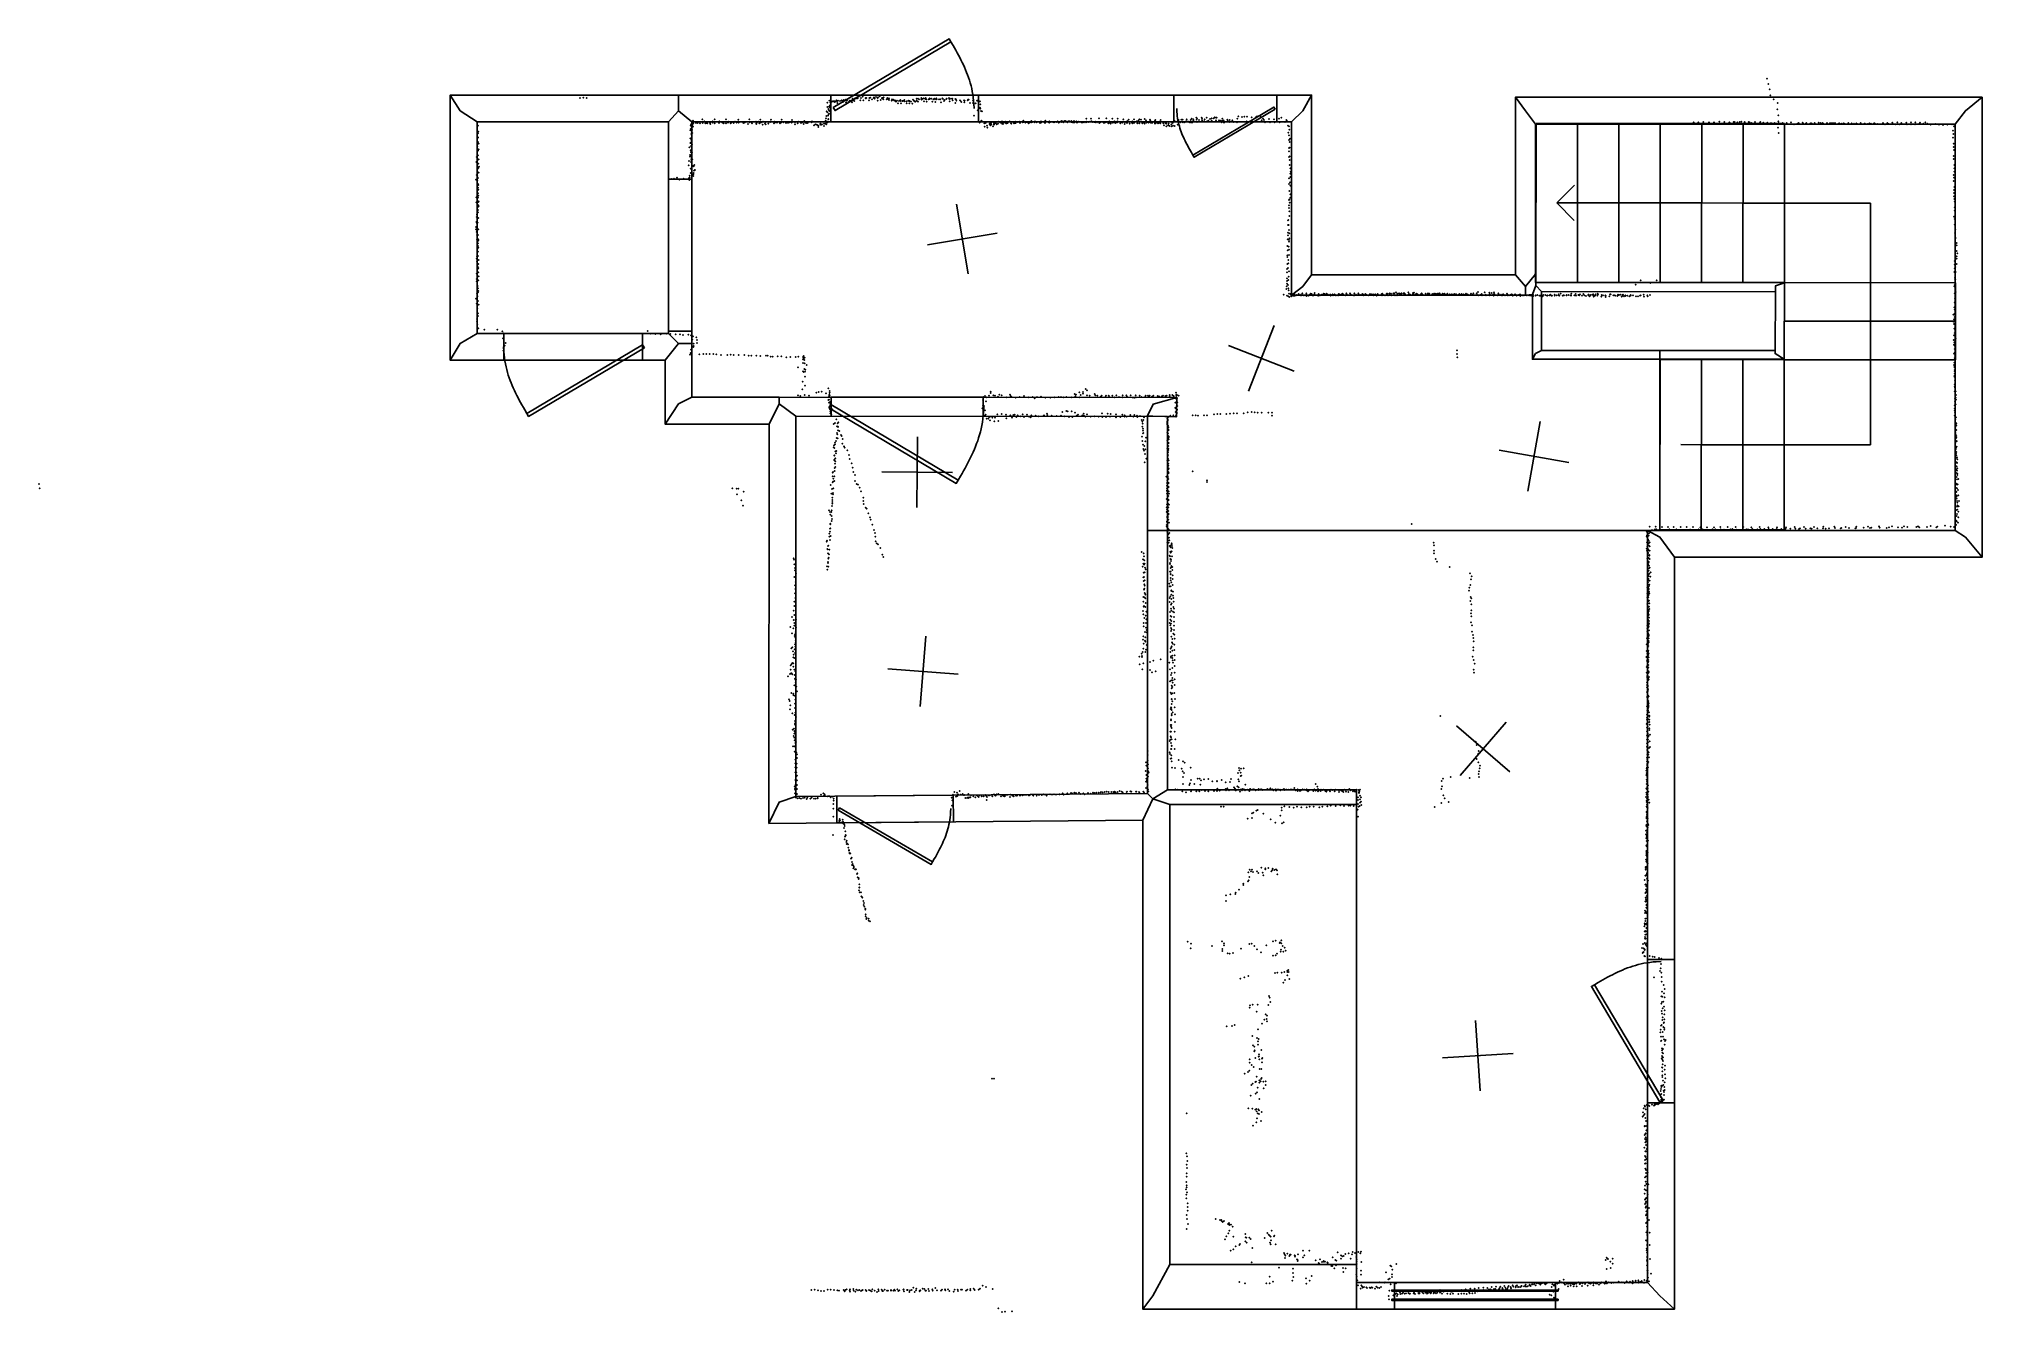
# Model space of a CAD drawing. Header units: millimetres. Extents: x -302 to 10725, y -3998 to 3227.
import ezdxf

# ---------------------------------------------------------------- set-up
doc = ezdxf.new("R2010")
doc.units = ezdxf.units.MM
for name, color, linetype in [('DOORS', 7, 'Continuous'), ('HWALLS', 32, 'Continuous'), ('P', 9, 'Continuous'), ('PANOS', 10, 'Continuous'), ('ROOMS', 1, 'Continuous'), ('STRUCTS', 4, 'Continuous'), ('WALLS', 3, 'Continuous'), ('WINDOWS', 6, 'Continuous')]:
    doc.layers.add(name, color=color, linetype=linetype)

# ---------------------------------------------------------------- blocks, each defined once
blk = doc.blocks.new('1-Standard_3D')
for points in [[(-403.982, 5.64828), (253.382, 394.931), (263.573, 377.722), (-393.791, -11.5606), (-403.982, 5.64828)], [(263.573, 377.722), (275.367, 357.142), (283.15, 343.495), (290.844, 329.879), (298.429, 316.269), (305.882, 302.642), (313.184, 288.973), (320.313, 275.239), (327.249, 261.416), (333.971, 247.479), (340.456, 233.405), (346.686, 219.17), (352.638, 204.75), (358.291, 190.121), (363.626, 175.258), (368.62, 160.139), (373.253, 144.738), (377.503, 129.032), (381.351, 112.998), (384.774, 96.6102), (387.752, 79.8457), (390.265, 62.6802), (392.29, 45.0899), (393.807, 27.0508), (395.085, -0.90191)]]:
    blk.add_lwpolyline(points)
blk = doc.blocks.new('1-Standard_43')
for points in [[(-590, 42.9766), (589.999, 42.9766), (589.999, 32.9766), (-590, 32.9766), (-590, 42.9766)], [(-590.014, -44.0958), (589.985, -44.0958), (589.985, -54.0958), (-590.014, -54.0958), (-590.014, -44.0958)]]:
    blk.add_lwpolyline(points)

msp = doc.modelspace()

# ---------------------------------------------------------------- linework, layer by layer
at = {"layer": 'DOORS'}
for points in [[(4191.1447, 2908.3), (5029.3447, 2908.3), (5029.3447, 2755.9), (4191.1447, 2755.9), (4191.1447, 2908.3)], [(6139.0039, 2908.3), (6723.2039, 2908.3), (6723.2039, 2755.9), (6139.0039, 2755.9), (6139.0039, 2908.3)], [(3403.6, 2431.7968), (3403.6, 1568.1968), (3270.25, 1568.1968), (3270.25, 2431.7968), (3403.6, 2431.7968)], [(2336.5663, 1555.75), (3123.9663, 1555.75), (3123.9663, 1403.35), (2336.5663, 1403.35), (2336.5663, 1555.75)], [(4193.5122, 1193.5981), (5057.112, 1193.0061), (5057.038, 1085.0561), (4193.4382, 1085.6481), (4193.5122, 1193.5981)], [(4225.5907, -1069.5609), (4885.9662, -1063.8699), (4887.2795, -1216.2643), (4226.904, -1221.9552), (4225.5907, -1069.5609)], [(8978.9, -1996.9979), (8978.9, -2809.7979), (8826.5, -2809.7979), (8826.5, -1996.9979), (8978.9, -1996.9979)]]:
    msp.add_lwpolyline(points, dxfattribs=at)
at = {"layer": 'HWALLS'}
for points in [[(8225.3774, 1792.8476), (8223.9076, 1459.5929), (8191.5, 1441.45), (8172.8831, 1408.7929), (8174.5043, 1776.3858), (8193.2001, 1826.9404), (8225.3774, 1792.8476)], [(8191.9227, 1843.6827), (9602.9737, 1842.205), (9552.0994, 1825.5174), (9551.9487, 1791.4584), (8225.3774, 1792.8476), (8193.2001, 1826.9404), (8191.9227, 1843.6827)], [(9602.9737, 1842.205), (9601.056, 1408.7929), (9550.4, 1441.45), (9550.4803, 1459.5929), (9551.9487, 1791.4584), (9552.0994, 1825.5174), (9602.9737, 1842.205)], [(8223.9076, 1459.5929), (8896.35, 1459.5929), (8896.35, 1441.45), (8896.35, 1408.7929), (8172.8831, 1408.7929), (8191.5, 1441.45), (8223.9076, 1459.5929)], [(8896.35, 1459.5929), (9550.4803, 1459.5929), (9550.4, 1441.45), (9601.056, 1408.7929), (8896.35, 1408.7929), (8896.35, 1441.45), (8896.35, 1459.5929)]]:
    msp.add_lwpolyline(points, dxfattribs=at)
at = {"layer": 'P'}
for p in [(9505, 3002), (2769, 2892), (2787, 2893), (2807, 2892), (4183, 2877), (4197, 2870), (4203, 2873), (4210, 2875), (4212, 2869), (4219, 2871), (4223, 2878), (4229, 2874), (4232, 2876), (4245, 2874), (4254, 2879), (4258, 2875), (4262, 2868), (4265, 2880), (4266, 2874), (4270, 2879), (4276, 2882), (4283, 2876), (4286, 2884), (4296, 2871), (4298, 2877), (4308, 2875), (4309, 2879), (4315, 2887), (4317, 2879), (4323, 2883), (4326, 2875), (4329, 2890), (4337, 2893), (4338, 2889), (4345, 2890), (4349, 2901), (4360, 2878), (4363, 2891), (4363, 2891), (4372, 2899), (4376, 2879), (4389, 2891), (4389, 2890), (4391, 2889), (4394, 2892), (4409, 2879), (4411, 2892), (4411, 2891), (4416, 2893), (4425, 2883), (4435, 2891), (4437, 2896), (4441, 2888), (4448, 2898), (4457, 2891), (4458, 2877), (4460, 2895), (4469, 2901), (4474, 2880), (4483, 2891), (4483, 2890), (4486, 2891), (4490, 2883), (4492, 2895), (4508, 2883), (4512, 2886), (4513, 2892), (4520, 2883), (4522, 2889), (4523, 2880), (4538, 2877), (4539, 2884), (4540, 2878), (4546, 2882), (4552, 2876), (4557, 2879), (4562, 2871), (4568, 2876), (4578, 2874), (4586, 2880), (4589, 2875), (4598, 2874), (4601, 2874), (4610, 2880), (4611, 2873), (4623, 2873), (4632, 2877), (4635, 2875), (4639, 2874), (4640, 2875), (4647, 2871), (4659, 2882), (4664, 2877), (4666, 2872), (4671, 2871), (4679, 2888), (4679, 2876), (4680, 2877), (4686, 2887), (4687, 2871), (4693, 2884), (4705, 2891), (4706, 2884), (4708, 2882), (4712, 2885), (4719, 2890), (4720, 2872), (4728, 2886), (4730, 2891), (4734, 2884), (4736, 2871), (4747, 2884), (4752, 2885), (4753, 2889), (4762, 2888), (4768, 2870), (4773, 2884), (4779, 2887), (4784, 2883), (4785, 2869), (4791, 2889), (4793, 2884), (4806, 2884), (4813, 2883), (4825, 2889), (4827, 2887), (4829, 2886), (4834, 2874), (4838, 2881), (4847, 2886), (4849, 2888), (4850, 2887), (4863, 2891), (4865, 2886), (4867, 2873), (4874, 2887), (4882, 2887), (4883, 2878), (4899, 2885), (4903, 2884), (4905, 2876), (4925, 2879), (4927, 2877), (4932, 2869), (4947, 2879), (4951, 2877), (4968, 2879), (4970, 2882), (4974, 2882), (4998, 2879), (5001, 2876), (5022, 2877), (5023, 2876), (5033, 2870), (5038, 2872), (9511, 2970), (9519, 2940), (9524, 2906), (9542, 2883), (3410, 2763), (3462, 2770), (3475, 2759), (3521, 2759), (3533, 2770), (3560, 2760), (3598, 2771), (3610, 2757), (3649, 2757), (3666, 2757), (3667, 2769), (3730, 2770), (3767, 2757), (3781, 2758), (3792, 2769), (3808, 2757), (3848, 2757), (3853, 2769), (3872, 2758), (3913, 2768), (3972, 2767), (4009, 2757), (4042, 2761), (4086, 2759), (4163, 2763), (4164, 2777), (4167, 2789), (4169, 2815), (4172, 2865), (4172, 2810), (4173, 2840), (4174, 2757), (4176, 2792), (4177, 2830), (4177, 2773), (4178, 2770), (4179, 2798), (4181, 2803), (4182, 2843), (4182, 2822), (4184, 2818), (4185, 2838), (4187, 2849), (4190, 2865), (4190, 2843), (4191, 2830), (4193, 2867), (4229, 2863), (4279, 2866), (4312, 2867), (4573, 2861), (4590, 2861), (4622, 2862), (4638, 2861), (4655, 2859), (4817, 2866), (4898, 2863), (4949, 2866), (4981, 2863), (4998, 2864), (5004, 2791), (5014, 2862), (5026, 2822), (5038, 2837), (5041, 2856), (5041, 2831), (5045, 2817), (5047, 2763), (5050, 2816), (5054, 2757), (5142, 2758), (5163, 2760), (5185, 2758), (5206, 2759), (5239, 2758), (5264, 2757), (5284, 2763), (5329, 2761), (5351, 2760), (5385, 2760), (5409, 2762), (5431, 2759), (5479, 2760), (5500, 2761), (5505, 2759), (5517, 2761), (5524, 2761), (5528, 2757), (5535, 2757), (5544, 2761), (5547, 2758), (5556, 2761), (5572, 2761), (5586, 2759), (5596, 2758), (5641, 2774), (5642, 2757), (5663, 2758), (5668, 2775), (5671, 2759), (5672, 2759), (5694, 2757), (5713, 2776), (5756, 2776), (5773, 2759), (5789, 2774), (5801, 2760), (5811, 2758), (5819, 2775), (5820, 2760), (5850, 2758), (5852, 2771), (5875, 2761), (5883, 2768), (5903, 2759), (5913, 2771), (5928, 2760), (5933, 2757), (5937, 2763), (5943, 2770), (5952, 2768), (5973, 2772), (5980, 2765), (6004, 2768), (6006, 2763), (6031, 2762), (6034, 2767), (6057, 2758), (6064, 2766), (6144, 2761), (6156, 2758), (6164, 2757), (6165, 2767), (6181, 2769), (6188, 2769), (6207, 2759), (6211, 2770), (6213, 2759), (6220, 2757), (6234, 2766), (6239, 2774), (6249, 2770), (6249, 2765), (6258, 2758), (6267, 2780), (6268, 2769), (6270, 2776), (6282, 2767), (6296, 2780), (6298, 2777), (6299, 2767), (6300, 2763), (6311, 2760), (6314, 2770), (6325, 2780), (6327, 2760), (6334, 2763), (6343, 2772), (6353, 2762), (6354, 2777), (6364, 2776), (6371, 2781), (6378, 2780), (6378, 2765), (6382, 2780), (6394, 2764), (6395, 2764), (6403, 2763), (6411, 2763), (6413, 2774), (6422, 2764), (6442, 2768), (6444, 2765), (6456, 2766), (6471, 2764), (6498, 2775), (6504, 2788), (6526, 2784), (6539, 2786), (6552, 2760), (6553, 2785), (6581, 2782), (6581, 2762), (6603, 2781), (6605, 2763), (6610, 2787), (6630, 2790), (6636, 2765), (6644, 2774), (6651, 2767), (6679, 2773), (6707, 2770), (6735, 2775), (6749, 2779), (6777, 2766), (6783, 2760), (9234, 2757), (9358, 2758), (9563, 2827), (9565, 2863), (9568, 2794), (9568, 2759), (2189, 2735), (2189, 2668), (2190, 2691), (2190, 2666), (2192, 2701), (3394, 2708), (3395, 2663), (3396, 2735), (3396, 2660), (3397, 2716), (3399, 2742), (3400, 2719), (3401, 2687), (3401, 2648), (3402, 2655), (3403, 2693), (3403, 2682), (3404, 2712), (3404, 2695), (3405, 2709), (3406, 2738), (3406, 2692), (3409, 2748), (3409, 2729), (3410, 2746), (3411, 2747), (3426, 2749), (3436, 2749), (3437, 2756), (3450, 2747), (3464, 2749), (3479, 2747), (3486, 2749), (3492, 2747), (3506, 2749), (3508, 2744), (3522, 2751), (3532, 2748), (3558, 2752), (3558, 2750), (3576, 2751), (3584, 2748), (3598, 2747), (3609, 2752), (3624, 2747), (3627, 2751), (3640, 2750), (3658, 2752), (3669, 2751), (3694, 2756), (3695, 2749), (3704, 2752), (3722, 2744), (3731, 2756), (3731, 2753), (3741, 2755), (3745, 2748), (3769, 2748), (3770, 2744), (3774, 2754), (3786, 2747), (3792, 2751), (3800, 2754), (3806, 2740), (3818, 2745), (3822, 2742), (3823, 2756), (3837, 2746), (3846, 2755), (3849, 2756), (3870, 2748), (3878, 2753), (3880, 2756), (3885, 2753), (3886, 2752), (3901, 2753), (3904, 2747), (3909, 2751), (3911, 2754), (3920, 2755), (3923, 2753), (3938, 2749), (3942, 2753), (3948, 2751), (3953, 2751), (3956, 2754), (3964, 2756), (3970, 2751), (3986, 2755), (3987, 2755), (3988, 2754), (3988, 2742), (4004, 2747), (4022, 2750), (4024, 2754), (4032, 2754), (4038, 2744), (4048, 2751), (4053, 2749), (4054, 2755), (4060, 2752), (4060, 2749), (4083, 2754), (4097, 2736), (4104, 2742), (4112, 2741), (4116, 2739), (4122, 2735), (4122, 2726), (4132, 2741), (4133, 2745), (4135, 2743), (4140, 2740), (4141, 2742), (4153, 2732), (4154, 2745), (4160, 2745), (4167, 2742), (4170, 2752), (4174, 2753), (5036, 2751), (5064, 2747), (5065, 2728), (5071, 2749), (5079, 2735), (5081, 2723), (5094, 2745), (5094, 2741), (5099, 2747), (5099, 2737), (5103, 2742), (5105, 2754), (5112, 2731), (5117, 2750), (5117, 2744), (5118, 2741), (5121, 2749), (5125, 2750), (5127, 2749), (5133, 2742), (5140, 2746), (5154, 2752), (5154, 2751), (5163, 2746), (5166, 2752), (5169, 2744), (5170, 2751), (5181, 2752), (5183, 2752), (5186, 2748), (5189, 2747), (5195, 2750), (5198, 2754), (5214, 2748), (5214, 2748), (5216, 2745), (5228, 2753), (5231, 2747), (5237, 2749), (5240, 2750), (5253, 2755), (5259, 2755), (5266, 2754), (5266, 2749), (5280, 2754), (5283, 2755), (5286, 2755), (5295, 2752), (5298, 2753), (5304, 2756), (5309, 2755), (5310, 2751), (5314, 2748), (5322, 2754), (5330, 2754), (5335, 2755), (5336, 2755), (5349, 2754), (5361, 2754), (5362, 2755), (5379, 2752), (5379, 2750), (5384, 2751), (5402, 2756), (5408, 2749), (5411, 2755), (5428, 2754), (5432, 2755), (5432, 2752), (5438, 2755), (5452, 2756), (5453, 2756), (5458, 2754), (5463, 2755), (5473, 2755), (5485, 2752), (5489, 2753), (5500, 2755), (5511, 2754), (5535, 2753), (5556, 2755), (5563, 2753), (5571, 2751), (5577, 2755), (5589, 2752), (5601, 2755), (5612, 2755), (5617, 2752), (5619, 2754), (5623, 2755), (5628, 2753), (5640, 2754), (5644, 2756), (5653, 2755), (5675, 2756), (5686, 2755), (5689, 2756), (5693, 2753), (5702, 2753), (5715, 2754), (5716, 2749), (5717, 2754), (5721, 2754), (5739, 2754), (5743, 2750), (5747, 2755), (5751, 2754), (5756, 2756), (5767, 2751), (5767, 2747), (5772, 2751), (5780, 2746), (5790, 2752), (5799, 2751), (5809, 2750), (5818, 2753), (5834, 2748), (5839, 2754), (5846, 2752), (5859, 2744), (5862, 2754), (5872, 2750), (5888, 2746), (5898, 2755), (5903, 2747), (5911, 2753), (5912, 2749), (5931, 2748), (5943, 2748), (5957, 2754), (5959, 2747), (5969, 2751), (5973, 2746), (5982, 2751), (5993, 2752), (6004, 2754), (6006, 2752), (6015, 2750), (6028, 2754), (6031, 2746), (6040, 2751), (6048, 2748), (6050, 2749), (6053, 2750), (6061, 2748), (6079, 2750), (6079, 2747), (6083, 2737), (6092, 2750), (6092, 2747), (6095, 2745), (6095, 2730), (6097, 2756), (6105, 2737), (6108, 2737), (6110, 2745), (6115, 2733), (6125, 2743), (6127, 2731), (6128, 2753), (6131, 2750), (6134, 2735), (6143, 2732), (6160, 2741), (6175, 2754), (6186, 2756), (6191, 2754), (6200, 2754), (6225, 2755), (6227, 2753), (6232, 2753), (6241, 2756), (6242, 2751), (6269, 2756), (6409, 2754), (6423, 2751), (6453, 2755), (6476, 2755), (6496, 2754), (6656, 2753), (6684, 2754), (6711, 2754), (6739, 2754), (6769, 2755), (6787, 2735), (6789, 2695), (6791, 2654), (6792, 2731), (6792, 2680), (6794, 2711), (6798, 2661), (9088, 2754), (9115, 2753), (9144, 2756), (9175, 2753), (9204, 2753), (9262, 2756), (9290, 2753), (9293, 2751), (9315, 2756), (9320, 2756), (9336, 2754), (9349, 2756), (9378, 2755), (9378, 2754), (9400, 2755), (9406, 2753), (9418, 2749), (9436, 2755), (9463, 2750), (9466, 2755), (9484, 2752), (9506, 2752), (9527, 2750), (9548, 2749), (9566, 2723), (9571, 2750), (9571, 2693), (9594, 2750), (9616, 2749), (9640, 2753), (9657, 2742), (9676, 2746), (9684, 2750), (9706, 2751), (9709, 2747), (9724, 2746), (9728, 2750), (9751, 2748), (9758, 2747), (9774, 2749), (9774, 2747), (9798, 2751), (9809, 2750), (9821, 2750), (9824, 2746), (9845, 2749), (9860, 2748), (9868, 2750), (9878, 2750), (9891, 2750), (9910, 2745), (9914, 2747), (9927, 2746), (9938, 2747), (9945, 2746), (9965, 2749), (9984, 2748), (9987, 2745), (9998, 2745), (10011, 2747), (10017, 2744), (10036, 2749), (10056, 2745), (10060, 2746), (10075, 2744), (10086, 2748), (10095, 2745), (10111, 2748), (10116, 2747), (10133, 2744), (10162, 2749), (10174, 2743), (10187, 2749), (10194, 2744), (10215, 2752), (10217, 2745), (10234, 2742), (10243, 2754), (10258, 2743), (10266, 2750), (10295, 2752), (10299, 2743), (10321, 2754), (10322, 2743), (10345, 2743), (10347, 2753), (10369, 2745), (10373, 2752), (10392, 2746), (10402, 2754), (10415, 2745), (10434, 2741), (10461, 2744), (10481, 2741), (10503, 2739), (10527, 2740), (10555, 2742), (10559, 2667), (10560, 2706), (10562, 2688), (10566, 2730), (2183, 2556), (2186, 2570), (2187, 2617), (2187, 2598), (2187, 2570), (2189, 2642), (2189, 2592), (2190, 2567), (2193, 2633), (2193, 2601), (2193, 2543), (3390, 2612), (3393, 2568), (3393, 2559), (3394, 2637), (3396, 2592), (3396, 2561), (3398, 2584), (3399, 2637), (3399, 2620), (3399, 2597), (3400, 2616), (3400, 2539), (3401, 2564), (3401, 2546), (3402, 2601), (3402, 2599), (3403, 2572), (3404, 2626), (3405, 2582), (3406, 2543), (6791, 2607), (6791, 2589), (6791, 2557), (6795, 2610), (6796, 2641), (6796, 2561), (6796, 2540), (10563, 2545), (10564, 2633), (10564, 2613), (10564, 2563), (10566, 2596), (2179, 2428), (2180, 2528), (2182, 2455), (2186, 2484), (2187, 2536), (2187, 2448), (2188, 2471), (2189, 2437), (2190, 2498), (2191, 2494), (2192, 2519), (2194, 2468), (2195, 2501), (3288, 2432), (3302, 2433), (3319, 2440), (3333, 2428), (3357, 2433), (3385, 2509), (3387, 2534), (3388, 2438), (3389, 2427), (3391, 2450), (3391, 2441), (3396, 2490), (3396, 2466), (3398, 2528), (3410, 2506), (3410, 2451), (3411, 2449), (3412, 2459), (3413, 2465), (3414, 2503), (3415, 2480), (3417, 2511), (3420, 2483), (3422, 2482), (6791, 2435), (6796, 2511), (6799, 2463), (6800, 2492), (6800, 2444), (6801, 2473), (10564, 2455), (10565, 2439), (10567, 2511), (10567, 2492), (10567, 2474), (2181, 2328), (2186, 2356), (2187, 2423), (2189, 2404), (2189, 2383), (2189, 2369), (2190, 2350), (2190, 2326), (2191, 2398), (2191, 2397), (2191, 2371), (2191, 2338), (6791, 2404), (6794, 2364), (6794, 2316), (6798, 2413), (6799, 2394), (6799, 2345), (6799, 2326), (10564, 2420), (10565, 2369), (10565, 2334), (10566, 2352), (10567, 2319), (10568, 2387), (2181, 2300), (2183, 2216), (2184, 2230), (2185, 2232), (2186, 2244), (2186, 2209), (2188, 2258), (2189, 2256), (2190, 2285), (2190, 2243), (2192, 2302), (2192, 2274), (2192, 2210), (2193, 2306), (2193, 2278), (6791, 2313), (6791, 2282), (6791, 2268), (6794, 2249), (6794, 2221), (6795, 2297), (10565, 2218), (10569, 2303), (10569, 2271), (10569, 2253), (2178, 2146), (2179, 2160), (2181, 2187), (2182, 2132), (2184, 2137), (2185, 2180), (2185, 2161), (2185, 2114), (2186, 2118), (2188, 2184), (2189, 2115), (2192, 2146), (6786, 2170), (6786, 2127), (6786, 2112), (6787, 2197), (6788, 2199), (6790, 2171), (6792, 2143), (6793, 2124), (6793, 2096), (10569, 2204), (10570, 2173), (10571, 2126), (10574, 2144), (10575, 2097), (2184, 1992), (2185, 2090), (2186, 2063), (2186, 2034), (2186, 2020), (2189, 2066), (2190, 2051), (2190, 2019), (2190, 1995), (2191, 2082), (2191, 2042), (2192, 2089), (6783, 2052), (6783, 1999), (6783, 1989), (6784, 2090), (6784, 2027), (6790, 2048), (6791, 2077), (6791, 2001), (6792, 2086), (6792, 2030), (10580, 2069), (10580, 2024), (10580, 1993), (10581, 2055), (10585, 2011), (2183, 1979), (2183, 1895), (2185, 1965), (2188, 1937), (2189, 1923), (2191, 1950), (2191, 1903), (2192, 1926), (2193, 1973), (2193, 1879), (6780, 1902), (6781, 1921), (6782, 1949), (6787, 1926), (6789, 1973), (6789, 1954), (6790, 1878), (6791, 1907), (10567, 1904), (10569, 1966), (10570, 1945), (10570, 1925), (10573, 1932), (10575, 1904), (10581, 1980), (10581, 1950), (2182, 1865), (2183, 1851), (2184, 1781), (2187, 1768), (2188, 1824), (2189, 1788), (2190, 1811), (2191, 1796), (2192, 1856), (6762, 1775), (6777, 1807), (6779, 1822), (6780, 1853), (6780, 1770), (6781, 1869), (6781, 1837), (6786, 1831), (6788, 1859), (6788, 1811), (6788, 1767), (6790, 1801), (6791, 1781), (6800, 1780), (6803, 1768), (6807, 1767), (6809, 1777), (6816, 1773), (6820, 1768), (6823, 1782), (6828, 1771), (6831, 1772), (6833, 1774), (6846, 1780), (6858, 1771), (6860, 1775), (6862, 1771), (6868, 1783), (6874, 1771), (6882, 1771), (6889, 1773), (6891, 1783), (6893, 1774), (6893, 1768), (6903, 1770), (6910, 1775), (6914, 1782), (6921, 1779), (6929, 1770), (6936, 1778), (6937, 1785), (6937, 1774), (6952, 1772), (6958, 1773), (6958, 1770), (6960, 1780), (6961, 1773), (6963, 1772), (6968, 1772), (6976, 1775), (6984, 1777), (6989, 1781), (6995, 1779), (7000, 1776), (7005, 1782), (7013, 1775), (7016, 1773), (7022, 1774), (7025, 1776), (7028, 1769), (7029, 1776), (7040, 1777), (7042, 1772), (7049, 1776), (7051, 1778), (7057, 1771), (7065, 1772), (7072, 1776), (7072, 1771), (7074, 1780), (7080, 1777), (7085, 1773), (7092, 1780), (7096, 1781), (7100, 1775), (7114, 1771), (7117, 1783), (7117, 1776), (7122, 1775), (7139, 1783), (7141, 1776), (7141, 1774), (7143, 1775), (7146, 1774), (7157, 1771), (7163, 1783), (7164, 1771), (7173, 1776), (7184, 1774), (7185, 1783), (7190, 1775), (7197, 1773), (7208, 1780), (7212, 1777), (7216, 1772), (7226, 1779), (7226, 1774), (7230, 1776), (7242, 1772), (7252, 1779), (7252, 1777), (7254, 1777), (7260, 1778), (7268, 1778), (7271, 1772), (7275, 1775), (7282, 1777), (7283, 1775), (7290, 1769), (7296, 1779), (7296, 1778), (7296, 1777), (7318, 1780), (7319, 1771), (7322, 1782), (7323, 1778), (7337, 1771), (7347, 1781), (7349, 1782), (7353, 1771), (7362, 1782), (7364, 1783), (7371, 1781), (7373, 1772), (7384, 1783), (7390, 1784), (7394, 1772), (7399, 1789), (7405, 1772), (7407, 1782), (7417, 1784), (7420, 1782), (7425, 1776), (7429, 1783), (7432, 1783), (7442, 1783), (7445, 1785), (7451, 1780), (7452, 1773), (7469, 1788), (7469, 1776), (7473, 1780), (7473, 1778), (7481, 1776), (7495, 1785), (7495, 1779), (7499, 1778), (7501, 1786), (7513, 1779), (7517, 1782), (7518, 1777), (7523, 1778), (7540, 1778), (7540, 1777), (7545, 1784), (7549, 1778), (7567, 1781), (7578, 1778), (7580, 1784), (7583, 1776), (7588, 1781), (7606, 1780), (7606, 1778), (7614, 1782), (7620, 1782), (7626, 1779), (7627, 1775), (7633, 1782), (7639, 1781), (7646, 1784), (7648, 1777), (7649, 1776), (7661, 1777), (7664, 1782), (7670, 1778), (7670, 1776), (7673, 1782), (7680, 1775), (7690, 1781), (7691, 1780), (7692, 1776), (7704, 1778), (7712, 1773), (7714, 1777), (7723, 1778), (7732, 1780), (7735, 1774), (7739, 1777), (7741, 1777), (7755, 1776), (7757, 1775), (7758, 1779), (7762, 1776), (7771, 1780), (7773, 1774), (7779, 1774), (7784, 1778), (7790, 1774), (7797, 1782), (7800, 1774), (7806, 1778), (7822, 1775), (7824, 1781), (7832, 1774), (7835, 1773), (7837, 1784), (7857, 1783), (7858, 1775), (7864, 1790), (7866, 1772), (7878, 1774), (7885, 1780), (7888, 1771), (7903, 1789), (7907, 1776), (7907, 1774), (7909, 1772), (7928, 1787), (7928, 1774), (7931, 1780), (7931, 1772), (7942, 1785), (7951, 1777), (7951, 1773), (7953, 1770), (7956, 1788), (7957, 1779), (7974, 1771), (7980, 1784), (7981, 1773), (7982, 1778), (7995, 1776), (7996, 1771), (8004, 1772), (8006, 1778), (8008, 1777), (8018, 1772), (8029, 1782), (8033, 1772), (8034, 1773), (8040, 1771), (8048, 1773), (8054, 1778), (8060, 1775), (8061, 1770), (8064, 1772), (8074, 1777), (8078, 1776), (8083, 1770), (8096, 1773), (8098, 1773), (8099, 1773), (8102, 1778), (8104, 1768), (8117, 1771), (8124, 1772), (8125, 1772), (8126, 1771), (8139, 1772), (8148, 1772), (8149, 1771), (8155, 1771), (8165, 1770), (8170, 1770), (8176, 1775), (8178, 1768), (8191, 1771), (8191, 1769), (8192, 1769), (8201, 1774), (8213, 1770), (8219, 1769), (8223, 1771), (8228, 1771), (8232, 1767), (8236, 1773), (8247, 1773), (8256, 1770), (8257, 1772), (8258, 1769), (8269, 1772), (8275, 1776), (8280, 1770), (8285, 1769), (8299, 1775), (8299, 1770), (8311, 1771), (8323, 1778), (8323, 1772), (8326, 1769), (8334, 1782), (8345, 1770), (8348, 1771), (8353, 1771), (8366, 1772), (8368, 1773), (8368, 1771), (8378, 1774), (8390, 1772), (8392, 1771), (8393, 1770), (8394, 1781), (8412, 1772), (8419, 1780), (8420, 1769), (8434, 1773), (8435, 1774), (8439, 1771), (8443, 1778), (8455, 1770), (8463, 1779), (8467, 1771), (8477, 1768), (8490, 1775), (8490, 1771), (8493, 1776), (8499, 1767), (8504, 1773), (8514, 1776), (8518, 1777), (8518, 1772), (8521, 1765), (8528, 1769), (8532, 1778), (8541, 1770), (8543, 1782), (8546, 1777), (8565, 1765), (8567, 1773), (8573, 1771), (8587, 1772), (8587, 1769), (8588, 1770), (8610, 1766), (8614, 1777), (8617, 1777), (8633, 1771), (8640, 1771), (8643, 1769), (8643, 1769), (8655, 1768), (8658, 1772), (8659, 1775), (8665, 1773), (8673, 1776), (8679, 1765), (8683, 1773), (8686, 1769), (8687, 1776), (8692, 1767), (8700, 1771), (8700, 1768), (8701, 1768), (8711, 1770), (8724, 1767), (8730, 1774), (8730, 1769), (8744, 1772), (8760, 1832), (8761, 1767), (8772, 1767), (8783, 1769), (8787, 1856), (8788, 1772), (8804, 1776), (8806, 1765), (8825, 1772), (8828, 1767), (8840, 1773), (8843, 1842), (8879, 1857), (10567, 1823), (10569, 1783), (10570, 1831), (10571, 1864), (10572, 1874), (10572, 1843), (10573, 1860), (10573, 1818), (10574, 1803), (10575, 1790), (2179, 1752), (2182, 1724), (2187, 1764), (2187, 1697), (2189, 1740), (2190, 1669), (2193, 1718), (6793, 1763), (8589, 1762), (10562, 1662), (10568, 1704), (10569, 1732), (10570, 1691), (10570, 1668), (10571, 1754), (10571, 1689), (10572, 1728), (10573, 1709), (10574, 1754), (2185, 1638), (2185, 1624), (2187, 1605), (2190, 1654), (2192, 1585), (2226, 1577), (2300, 1577), (2328, 1568), (2336, 1556), (3152, 1569), (3167, 1554), (3197, 1553), (3226, 1551), (3260, 1554), (3282, 1552), (3311, 1551), (3336, 1550), (3354, 1547), (3384, 1549), (3398, 1545), (10561, 1622), (10565, 1636), (10566, 1610), (10566, 1544), (10567, 1583), (10569, 1648), (10570, 1628), (10570, 1609), (10570, 1558), (10573, 1588), (10574, 1569), (2331, 1527), (2334, 1458), (2341, 1487), (2346, 1502), (3393, 1435), (3396, 1444), (3398, 1464), (3406, 1521), (3409, 1540), (3411, 1478), (3413, 1497), (3413, 1485), (3429, 1534), (3432, 1501), (3433, 1518), (3445, 1437), (3468, 1438), (3485, 1438), (3505, 1438), (3526, 1439), (3542, 1437), (3624, 1435), (3640, 1434), (7745, 1459), (7745, 1438), (10564, 1518), (10565, 1491), (10566, 1440), (10568, 1505), (10568, 1488), (10569, 1467), (10569, 1447), (10572, 1507), (10575, 1527), (3569, 1433), (3604, 1433), (3669, 1433), (3701, 1433), (3725, 1430), (3740, 1430), (3769, 1430), (3792, 1428), (3824, 1430), (3834, 1429), (3850, 1423), (3862, 1423), (3890, 1426), (3911, 1425), (3939, 1420), (3963, 1421), (3993, 1421), (4005, 1363), (4007, 1424), (4034, 1422), (4034, 1340), (4035, 1409), (4035, 1387), (4037, 1415), (4038, 1428), (4038, 1336), (4042, 1404), (4042, 1354), (4043, 1385), (4044, 1418), (4046, 1338), (4047, 1350), (4054, 1377), (7748, 1419), (10565, 1377), (10567, 1390), (10568, 1365), (10569, 1408), (10570, 1416), (10570, 1389), (10570, 1348), (10570, 1340), (10570, 1327), (10571, 1428), (4031, 1238), (4032, 1282), (4045, 1310), (4045, 1260), (4110, 1220), (4123, 1224), (4140, 1225), (4164, 1216), (4177, 1244), (4185, 1219), (4186, 1229), (5099, 1226), (5099, 1218), (5603, 1222), (5623, 1224), (5623, 1214), (5639, 1240), (5645, 1233), (6150, 1219), (10567, 1314), (10570, 1308), (10570, 1265), (10570, 1253), (10570, 1227), (10571, 1290), (10571, 1268), (10571, 1248), (10575, 1227), (4005, 1204), (4019, 1200), (4044, 1207), (4068, 1203), (4178, 1178), (4181, 1200), (4181, 1180), (4182, 1163), (4183, 1210), (4186, 1203), (4188, 1166), (4188, 1141), (4188, 1125), (4189, 1156), (4190, 1113), (4192, 1169), (4193, 1192), (4195, 1147), (4200, 1124), (5052, 1130), (5055, 1177), (5055, 1145), (5057, 1126), (5058, 1195), (5062, 1144), (5066, 1119), (5067, 1201), (5072, 1171), (5075, 1193), (5090, 1203), (5115, 1205), (5124, 1203), (5140, 1196), (5148, 1209), (5162, 1204), (5190, 1192), (5208, 1209), (5212, 1200), (5219, 1195), (5240, 1191), (5264, 1194), (5288, 1201), (5312, 1192), (5338, 1194), (5348, 1188), (5362, 1194), (5384, 1196), (5409, 1191), (5438, 1191), (5461, 1193), (5485, 1195), (5498, 1194), (5506, 1110), (5511, 1193), (5528, 1115), (5529, 1194), (5536, 1114), (5557, 1192), (5558, 1113), (5575, 1212), (5578, 1105), (5580, 1198), (5583, 1208), (5604, 1192), (5610, 1207), (5645, 1204), (5660, 1202), (5690, 1211), (5693, 1204), (5704, 1203), (5724, 1197), (5728, 1202), (5750, 1195), (5753, 1203), (5769, 1202), (5771, 1200), (5789, 1202), (5803, 1193), (5813, 1204), (5827, 1195), (5849, 1204), (5849, 1192), (5868, 1205), (5872, 1197), (5893, 1204), (5906, 1191), (5916, 1191), (5921, 1204), (5924, 1193), (5945, 1203), (5954, 1194), (5974, 1195), (5978, 1203), (5991, 1203), (5995, 1195), (6002, 1202), (6015, 1197), (6022, 1203), (6046, 1200), (6048, 1198), (6055, 1199), (6070, 1199), (6076, 1202), (6091, 1201), (6098, 1203), (6114, 1207), (6115, 1200), (6129, 1206), (6138, 1201), (6146, 1135), (6146, 1133), (6147, 1187), (6147, 1162), (6149, 1110), (6150, 1187), (6150, 1164), (6152, 1209), (6153, 1203), (6155, 1143), (6156, 1207), (6156, 1187), (6156, 1122), (6157, 1125), (6157, 1104), (6158, 1164), (6158, 1144), (6165, 1203), (6478, 1103), (6535, 1103), (6558, 1107), (6581, 1110), (6598, 1108), (6615, 1105), (6636, 1106), (6674, 1105), (6695, 1105), (10569, 1117), (10570, 1148), (10570, 1128), (10571, 1168), (10571, 1129), (10572, 1187), (10572, 1105), (10575, 1191), (10575, 1154), (10576, 1207), (10577, 1179), (4189, 1102), (4195, 1094), (4208, 1042), (4215, 1047), (4223, 1069), (4227, 1028), (4231, 1046), (4232, 1026), (4232, 1024), (4232, 1005), (4234, 1052), (4241, 1002), (5063, 1089), (5071, 1095), (5077, 1071), (5085, 1071), (5086, 1083), (5093, 1082), (5095, 1062), (5108, 1077), (5119, 1056), (5124, 1077), (5137, 1096), (5143, 1059), (5162, 1098), (5186, 1095), (5188, 1073), (5210, 1090), (5221, 1078), (5227, 1093), (5236, 1095), (5245, 1081), (5252, 1091), (5269, 1085), (5280, 1096), (5289, 1081), (5305, 1095), (5316, 1083), (5326, 1079), (5329, 1090), (5355, 1089), (5371, 1086), (5400, 1088), (5401, 1091), (5418, 1100), (5421, 1093), (5445, 1088), (5473, 1087), (5498, 1088), (5517, 1086), (5543, 1081), (5563, 1082), (5587, 1088), (5594, 1094), (5619, 1090), (5627, 1101), (5628, 1088), (5637, 1084), (5646, 1097), (5667, 1083), (5690, 1086), (5711, 1084), (5730, 1102), (5732, 1082), (5753, 1081), (5763, 1100), (5777, 1084), (5780, 1099), (5810, 1080), (5811, 1096), (5834, 1082), (5846, 1094), (5860, 1091), (5860, 1083), (5871, 1083), (5891, 1093), (5909, 1083), (5914, 1092), (5929, 1089), (5932, 1081), (5946, 1087), (5955, 1064), (5959, 1054), (5960, 1027), (5961, 1043), (5964, 1016), (5964, 1003), (5965, 1064), (5970, 1079), (6099, 1053), (6100, 1041), (6102, 1074), (6102, 993), (6104, 1030), (6105, 1065), (6105, 1026), (6106, 1032), (6107, 1081), (6107, 1025), (6108, 1020), (6109, 1008), (6110, 1083), (6118, 1089), (6135, 1090), (6151, 1090), (6151, 1083), (6246, 1090), (6262, 1090), (6276, 1089), (6310, 1091), (6326, 1091), (6366, 1097), (6385, 1099), (6402, 1098), (6437, 1099), (6458, 1100), (6496, 1102), (6695, 1089), (10570, 1088), (10574, 1067), (10574, 1019), (10574, 995), (10576, 1080), (10576, 1006), (10577, 1047), (10578, 1044), (10578, 1032), (10578, 1007), (4208, 910), (4210, 920), (4212, 906), (4215, 927), (4216, 936), (4217, 887), (4222, 945), (4223, 888), (4226, 963), (4227, 991), (4229, 983), (4230, 960), (4250, 979), (4254, 974), (4258, 930), (4260, 957), (4266, 915), (4270, 908), (4285, 892), (5958, 969), (5960, 946), (5963, 989), (5964, 924), (5966, 990), (5966, 899), (5970, 890), (5971, 917), (5976, 944), (5976, 897), (5981, 965), (6102, 947), (6102, 903), (6105, 988), (6105, 954), (6105, 919), (6105, 883), (6106, 976), (6106, 934), (6107, 916), (6107, 901), (6107, 895), (6109, 954), (6109, 933), (6110, 972), (6110, 969), (6110, 965), (10573, 934), (10574, 986), (10575, 983), (10575, 958), (10575, 898), (10577, 905), (10577, 885), (10578, 965), (10579, 973), (10579, 883), (10580, 945), (10580, 943), (10581, 913), (4211, 861), (4211, 836), (4212, 863), (4212, 839), (4214, 792), (4214, 774), (4216, 816), (4217, 846), (4217, 830), (4218, 797), (4221, 875), (4295, 865), (4299, 843), (4311, 819), (4316, 794), (5973, 824), (5975, 871), (5982, 845), (6102, 836), (6103, 800), (6104, 866), (6104, 860), (6106, 881), (6106, 866), (6106, 844), (6107, 838), (6107, 817), (6107, 805), (6108, 816), (6108, 784), (6109, 835), (6109, 791), (6246, 773), (10576, 874), (10576, 849), (10576, 802), (10577, 826), (10579, 864), (10579, 782), (10580, 802), (10582, 822), (10582, 821), (10583, 852), (10583, 776), (10584, 842), (10585, 791), (-302, 702), (-297, 676), (3633, 677), (3658, 674), (3668, 675), (4191, 696), (4199, 672), (4202, 711), (4203, 766), (4203, 744), (4204, 769), (4204, 715), (4206, 732), (4206, 676), (4212, 745), (4212, 719), (4320, 769), (4329, 753), (4330, 719), (4339, 701), (4347, 698), (4356, 681), (6096, 742), (6099, 692), (6099, 666), (6100, 707), (6100, 676), (6102, 720), (6102, 687), (6103, 768), (6105, 741), (6106, 709), (6107, 730), (6108, 770), (6108, 764), (6109, 764), (6109, 706), (6109, 684), (6326, 722), (6326, 713), (10579, 704), (10581, 764), (10581, 740), (10581, 679), (10582, 727), (10583, 761), (10583, 698), (10583, 677), (10584, 760), (10584, 753), (10587, 699), (10589, 668), (10590, 729), (3659, 642), (3684, 608), (3693, 579), (3697, 657), (4182, 552), (4195, 646), (4196, 552), (4199, 576), (4200, 599), (4200, 590), (4201, 623), (4201, 610), (4204, 642), (4205, 651), (4364, 659), (4376, 624), (4377, 605), (4379, 587), (4389, 566), (4396, 561), (6097, 568), (6098, 616), (6100, 661), (6100, 646), (6100, 585), (6100, 557), (6102, 644), (6104, 612), (6105, 590), (6108, 633), (6108, 569), (6109, 659), (6110, 610), (6111, 647), (6111, 583), (10578, 655), (10579, 657), (10580, 618), (10581, 637), (10581, 630), (10581, 553), (10583, 605), (10583, 573), (10584, 580), (10584, 555), (10585, 595), (10590, 636), (10592, 574), (10593, 605), (4187, 542), (4188, 448), (4189, 527), (4189, 476), (4190, 473), (4190, 449), (4195, 543), (4196, 492), (4197, 519), (4198, 503), (4404, 534), (4415, 512), (4419, 499), (4428, 470), (6098, 543), (6098, 469), (6098, 459), (6099, 514), (6099, 490), (6100, 546), (6100, 485), (6101, 471), (6103, 526), (6104, 524), (6105, 448), (6106, 513), (6107, 548), (6108, 499), (6109, 531), (6109, 444), (6111, 481), (7488, 474), (8839, 460), (8868, 444), (8872, 459), (8877, 444), (8893, 442), (8909, 458), (8943, 457), (8950, 444), (8975, 458), (8990, 443), (9014, 457), (9048, 457), (9067, 442), (9070, 442), (9085, 457), (9116, 443), (9126, 456), (9134, 442), (9140, 443), (9164, 456), (9194, 443), (9196, 443), (9204, 455), (9212, 444), (9240, 458), (9241, 444), (9261, 442), (9282, 457), (9296, 443), (9308, 445), (9326, 457), (9330, 442), (9370, 457), (9370, 442), (9387, 444), (9397, 443), (9416, 456), (9421, 446), (9449, 443), (9463, 457), (9466, 445), (9466, 444), (9489, 446), (9512, 456), (9513, 446), (9536, 445), (9537, 446), (9560, 446), (9562, 456), (9586, 446), (9607, 446), (9610, 447), (9613, 456), (9637, 447), (9661, 457), (9665, 448), (9686, 446), (9692, 449), (9715, 457), (9723, 448), (9751, 450), (9758, 448), (9772, 457), (9790, 449), (9823, 449), (9824, 459), (9837, 448), (9856, 450), (9886, 459), (9890, 451), (9923, 449), (9927, 452), (9950, 457), (9970, 451), (10006, 450), (10010, 452), (10011, 459), (10053, 453), (10077, 459), (10089, 452), (10097, 454), (10139, 461), (10144, 454), (10184, 451), (10196, 455), (10214, 461), (10247, 455), (10271, 454), (10282, 461), (10300, 457), (10352, 458), (10361, 461), (10368, 455), (10412, 458), (10433, 463), (10466, 456), (10470, 460), (10515, 464), (10547, 459), (10566, 458), (10576, 470), (10577, 469), (10578, 494), (10580, 519), (10580, 490), (10582, 531), (10583, 531), (10589, 482), (10590, 544), (10591, 512), (4169, 374), (4171, 379), (4173, 333), (4176, 349), (4178, 351), (4183, 403), (4184, 419), (4188, 430), (4188, 383), (4192, 406), (4437, 441), (4442, 424), (4445, 402), (4446, 376), (4452, 364), (4460, 359), (4473, 338), (6101, 429), (6102, 370), (6104, 393), (6106, 381), (6107, 416), (6110, 368), (6111, 397), (6112, 382), (6113, 424), (6115, 350), (6118, 351), (6121, 341), (6126, 359), (6127, 365), (6128, 349), (6129, 338), (7612, 369), (7615, 354), (8822, 432), (8822, 405), (8822, 334), (8824, 429), (8824, 410), (8824, 371), (8825, 396), (8826, 348), (8827, 362), (8828, 382), (8828, 356), (8829, 387), (8829, 367), (8830, 333), (8832, 353), (8833, 435), (8833, 408), (8833, 379), (8834, 421), (8834, 366), (8838, 371), (8838, 347), (8851, 441), (8896, 439), (8899, 441), (8925, 441), (8946, 440), (8965, 439), (9012, 441), (9015, 440), (9038, 439), (9045, 441), (9095, 441), (9172, 441), (9267, 440), (9334, 441), (3981, 280), (3983, 272), (3985, 246), (3988, 224), (4171, 234), (4175, 330), (4176, 307), (4176, 259), (4176, 253), (4177, 278), (4177, 233), (4178, 305), (4180, 283), (4182, 303), (4183, 328), (4484, 301), (4490, 287), (5956, 316), (5961, 233), (5964, 273), (5965, 250), (5968, 307), (5969, 291), (5969, 243), (5971, 268), (5973, 250), (5975, 226), (6115, 294), (6116, 290), (6117, 252), (6117, 248), (6118, 317), (6118, 276), (6120, 312), (6120, 225), (6122, 273), (6122, 226), (6123, 264), (6125, 235), (6127, 319), (6128, 291), (6130, 230), (7614, 308), (7615, 323), (7624, 276), (7631, 260), (7704, 231), (8823, 322), (8825, 319), (8826, 278), (8827, 307), (8827, 285), (8827, 254), (8827, 241), (8828, 224), (8829, 312), (8829, 305), (8829, 246), (8829, 237), (8832, 325), (8832, 254), (8833, 282), (8833, 260), (8834, 238), (8835, 223), (8837, 299), (8837, 294), (8838, 275), (8838, 226), (8839, 323), (3985, 173), (3988, 126), (3989, 211), (3991, 174), (3992, 146), (3995, 195), (4172, 216), (5966, 172), (5967, 198), (5967, 151), (5969, 174), (5971, 132), (5972, 124), (5973, 199), (5973, 154), (5979, 217), (6112, 135), (6114, 121), (6116, 204), (6120, 167), (6120, 154), (6120, 120), (6121, 203), (6121, 191), (6121, 189), (6125, 144), (6130, 214), (6131, 182), (6131, 163), (6132, 128), (7816, 112), (7819, 194), (7820, 128), (7824, 160), (7828, 177), (8826, 113), (8827, 202), (8828, 193), (8828, 183), (8828, 134), (8829, 151), (8829, 144), (8831, 180), (8831, 164), (8831, 156), (8831, 154), (8831, 119), (8831, 111), (8832, 189), (8833, 210), (8833, 179), (8835, 122), (8836, 192), (8836, 129), (8839, 153), (8843, 175), (8845, 199), (3984, 33), (3984, 9), (3988, 80), (3990, 105), (3990, 54), (5965, 60), (5966, 34), (5967, 5), (5969, 101), (5970, 9), (5971, 107), (5972, 82), (5973, 59), (5975, 81), (5976, 74), (5977, 53), (5977, 4), (5979, 26), (6114, 31), (6115, 54), (6118, 63), (6122, 16), (6124, 94), (6124, 73), (6125, 97), (6125, 49), (6127, 24), (6133, 90), (6133, 67), (6135, 3), (6136, 55), (6137, 33), (7814, 96), (7821, 37), (7822, 60), (7827, 52), (7827, 18), (8825, 20), (8826, 78), (8826, 58), (8827, 45), (8827, 22), (8827, 8), (8828, 44), (8828, 0), (8829, 107), (8829, 107), (8830, 105), (8830, 90), (8830, 66), (8830, 33), (8831, 82), (8831, 58), (8832, 107), (8833, 102), (8833, 71), (8835, 91), (8835, 40), (8835, 5), (8836, 80), (8836, 24), (3963, -110), (3972, -54), (3981, -18), (3981, -70), (3985, -42), (3985, -87), (3985, -102), (3990, -71), (3993, -98), (3995, -67), (5964, -19), (5966, -39), (5967, -106), (5968, -88), (5971, -60), (5979, -46), (5980, -87), (5982, -23), (5983, -66), (6114, -88), (6116, -25), (6119, -69), (6119, -100), (6121, -48), (6122, -6), (6122, -91), (6125, -18), (6125, -51), (6125, -76), (6133, -23), (6139, -6), (6139, -53), (6139, -80), (6140, -27), (6140, -102), (7824, -83), (7825, -32), (7826, -15), (7827, -49), (7830, -101), (8825, -100), (8827, -10), (8827, -18), (8827, -24), (8827, -58), (8827, -71), (8828, -49), (8829, -85), (8830, -29), (8830, -33), (8830, -53), (8830, -68), (8830, -107), (8832, -18), (8832, -22), (8832, -39), (8832, -43), (8832, -106), (8833, -97), (8834, -58), (8834, -77), (8834, -89), (8837, -9), (3971, -146), (3979, -118), (3986, -161), (3988, -152), (3988, -208), (3991, -170), (3992, -138), (3992, -185), (3993, -198), (3995, -115), (5964, -182), (5965, -163), (5967, -204), (5974, -187), (5975, -139), (5976, -194), (5977, -168), (5981, -114), (5984, -127), (5984, -140), (5984, -212), (6122, -116), (6122, -133), (6125, -165), (6126, -124), (6127, -220), (6128, -197), (6129, -178), (6131, -204), (6136, -148), (6140, -128), (6142, -153), (6142, -211), (6143, -177), (7830, -136), (7836, -155), (7838, -173), (7839, -191), (8822, -209), (8823, -174), (8826, -118), (8826, -134), (8826, -171), (8827, -198), (8827, -213), (8828, -136), (8828, -180), (8829, -144), (8829, -145), (8829, -206), (8830, -150), (8830, -171), (8831, -114), (8831, -219), (8832, -190), (8832, -197), (8833, -152), (8833, -158), (8833, -162), (8833, -174), (8834, -129), (3965, -328), (3968, -232), (3970, -320), (3973, -225), (3974, -315), (3978, -248), (3979, -317), (3980, -283), (3982, -268), (3985, -287), (3987, -237), (3988, -257), (3991, -221), (5942, -279), (5944, -323), (5955, -261), (5957, -281), (5958, -274), (5962, -252), (5965, -233), (5965, -317), (5976, -252), (5981, -239), (6003, -309), (6023, -302), (6064, -293), (6113, -313), (6118, -253), (6120, -234), (6122, -284), (6123, -276), (6124, -225), (6130, -245), (6130, -273), (6130, -286), (6132, -299), (6134, -312), (6142, -240), (6143, -271), (6144, -298), (7835, -278), (7837, -225), (7838, -243), (7839, -297), (7846, -318), (8820, -280), (8822, -246), (8823, -304), (8825, -330), (8826, -260), (8826, -297), (8827, -277), (8827, -294), (8828, -221), (8828, -225), (8828, -240), (8828, -312), (8829, -251), (8829, -305), (8830, -310), (8831, -244), (8831, -245), (8831, -270), (8831, -298), (8831, -307), (8831, -326), (8832, -260), (8832, -282), (3949, -391), (3960, -377), (3965, -352), (3966, -373), (3969, -373), (3973, -379), (3980, -335), (3984, -353), (3984, -441), (3987, -382), (3988, -403), (3990, -362), (3991, -409), (3992, -383), (3993, -427), (3994, -409), (5960, -350), (6004, -355), (6015, -368), (6035, -362), (6116, -419), (6117, -351), (6123, -382), (6125, -412), (6126, -372), (6129, -343), (6130, -399), (6131, -412), (6132, -426), (6143, -370), (6143, -408), (6144, -332), (6144, -440), (7840, -352), (7841, -370), (8821, -370), (8822, -338), (8823, -335), (8824, -394), (8824, -425), (8825, -385), (8825, -440), (8826, -339), (8826, -405), (8826, -436), (8827, -358), (8827, -386), (8828, -331), (8828, -415), (8829, -412), (8830, -370), (8830, -373), (8831, -341), (8831, -400), (8832, -361), (8832, -370), (8833, -410), (8835, -394), (3955, -520), (3958, -530), (3968, -484), (3979, -497), (3980, -489), (3985, -500), (3988, -546), (3990, -522), (3996, -449), (4000, -475), (6121, -482), (6124, -491), (6126, -444), (6126, -459), (6126, -519), (6126, -548), (6127, -520), (6129, -450), (6129, -487), (6129, -533), (6142, -484), (6145, -519), (8823, -480), (8823, -508), (8824, -453), (8825, -442), (8826, -443), (8826, -483), (8827, -464), (8827, -478), (8827, -525), (8827, -526), (8827, -543), (8828, -469), (8828, -504), (8828, -511), (8828, -514), (8829, -462), (8829, -467), (8830, -446), (8830, -498), (8830, -500), (8831, -530), (8831, -537), (8832, -546), (8833, -504), (3960, -577), (3962, -555), (3973, -600), (3986, -610), (3988, -570), (3989, -643), (3989, -657), (3990, -597), (3995, -621), (6121, -575), (6123, -566), (6123, -635), (6123, -639), (6124, -570), (6126, -582), (6126, -612), (6127, -604), (6132, -595), (6143, -567), (6145, -606), (6145, -650), (7651, -616), (8822, -660), (8823, -560), (8823, -656), (8824, -608), (8824, -624), (8824, -635), (8825, -561), (8825, -583), (8826, -641), (8829, -552), (8829, -572), (8829, -612), (8829, -652), (8830, -582), (8830, -585), (8830, -593), (8830, -633), (8831, -566), (8833, -558), (8834, -595), (8836, -614), (8836, -636), (8837, -619), (8837, -650), (3975, -692), (3981, -728), (3983, -687), (3984, -739), (3985, -701), (3985, -715), (3987, -753), (3989, -665), (3990, -749), (3991, -708), (3991, -769), (3994, -763), (6114, -758), (6119, -705), (6119, -749), (6120, -667), (6120, -730), (6122, -736), (6123, -676), (6123, -704), (6123, -768), (6124, -667), (6126, -683), (6127, -748), (6144, -705), (6146, -747), (7851, -761), (8823, -682), (8823, -703), (8823, -770), (8824, -727), (8824, -749), (8825, -701), (8825, -723), (8825, -769), (8827, -736), (8828, -673), (8829, -717), (8829, -749), (8829, -765), (8833, -728), (8836, -685), (8836, -695), (8838, -759), (8839, -665), (8840, -722), (3978, -787), (3984, -788), (3987, -817), (3990, -863), (3991, -790), (3995, -836), (3996, -822), (4001, -833), (4001, -853), (5981, -879), (5989, -813), (5989, -836), (5990, -866), (6115, -821), (6116, -830), (6121, -858), (6123, -802), (6124, -802), (6124, -839), (6125, -855), (6126, -784), (6126, -785), (6126, -873), (6144, -803), (6165, -865), (6190, -873), (6199, -881), (6200, -881), (7857, -779), (7857, -860), (7866, -829), (7867, -879), (7868, -813), (8824, -789), (8824, -792), (8824, -852), (8824, -873), (8825, -806), (8825, -810), (8825, -860), (8826, -833), (8826, -862), (8828, -785), (8829, -817), (8831, -835), (8831, -877), (8833, -821), (8835, -797), (8835, -850), (8840, -792), (3990, -907), (3990, -979), (3991, -884), (3991, -935), (3994, -959), (3997, -935), (3998, -885), (3999, -908), (4000, -953), (4000, -981), (5978, -927), (5981, -987), (5982, -897), (5982, -951), (5983, -971), (5986, -989), (5987, -981), (5992, -889), (5992, -913), (5992, -959), (5994, -929), (5995, -937), (6128, -908), (6145, -911), (6182, -915), (6189, -929), (6191, -962), (6196, -939), (6233, -909), (6235, -979), (6273, -971), (6285, -970), (6292, -981), (6310, -974), (6335, -973), (6357, -986), (6383, -986), (6384, -985), (6409, -978), (6433, -992), (6457, -989), (6462, -973), (6503, -939), (6505, -974), (6508, -986), (6509, -910), (6510, -924), (6517, -937), (6518, -956), (6520, -915), (6522, -953), (6535, -913), (7658, -984), (7666, -970), (7709, -962), (7818, -967), (7868, -945), (7870, -962), (7871, -929), (7873, -912), (7876, -897), (8819, -926), (8819, -951), (8820, -925), (8821, -954), (8821, -977), (8822, -913), (8822, -939), (8823, -893), (8823, -906), (8823, -943), (8823, -974), (8823, -986), (8824, -916), (8825, -946), (8825, -963), (8826, -884), (8826, -893), (8826, -974), (8828, -883), (8829, -906), (3987, -1015), (3988, -1055), (3989, -1026), (3989, -1033), (3993, -1004), (3994, -1079), (4001, -1006), (4001, -1030), (4001, -1057), (4003, -1082), (4013, -1081), (4023, -1085), (4034, -1081), (4044, -1078), (4054, -1086), (4058, -1078), (4076, -1085), (4084, -1078), (4097, -1085), (4106, -1084), (4118, -1075), (4118, -1082), (4137, -1062), (4149, -1055), (4151, -1069), (4157, -1059), (4158, -1065), (4172, -1072), (4182, -1070), (4191, -1076), (4203, -1073), (4209, -1084), (4209, -1096), (4878, -1079), (4881, -1093), (4886, -1062), (4892, -1047), (4903, -1073), (4908, -1051), (4910, -1070), (4914, -1060), (4924, -1040), (4928, -1061), (4940, -1057), (4943, -1063), (4952, -1063), (4955, -1081), (4964, -1080), (4969, -1078), (4972, -1057), (4975, -1080), (4977, -1077), (4983, -1077), (4988, -1065), (5000, -1072), (5012, -1076), (5020, -1065), (5025, -1069), (5030, -1074), (5036, -1066), (5048, -1071), (5059, -1071), (5068, -1063), (5073, -1068), (5076, -1092), (5079, -1074), (5085, -1065), (5094, -1065), (5107, -1063), (5108, -1072), (5117, -1060), (5123, -1065), (5127, -1067), (5133, -1060), (5143, -1057), (5158, -1072), (5165, -1064), (5170, -1069), (5172, -1065), (5178, -1072), (5181, -1070), (5192, -1063), (5209, -1074), (5213, -1062), (5222, -1067), (5229, -1072), (5243, -1067), (5248, -1067), (5266, -1067), (5278, -1065), (5288, -1064), (5299, -1064), (5315, -1065), (5320, -1065), (5338, -1064), (5342, -1067), (5360, -1067), (5373, -1064), (5389, -1063), (5393, -1061), (5399, -1060), (5407, -1061), (5417, -1067), (5436, -1059), (5447, -1061), (5459, -1060), (5469, -1061), (5489, -1059), (5491, -1060), (5508, -1055), (5514, -1062), (5534, -1055), (5535, -1058), (5555, -1052), (5560, -1054), (5573, -1051), (5583, -1052), (5583, -1056), (5601, -1051), (5608, -1058), (5625, -1055), (5633, -1060), (5651, -1053), (5666, -1056), (5679, -1051), (5688, -1052), (5698, -1050), (5711, -1050), (5723, -1048), (5726, -1046), (5735, -1048), (5746, -1047), (5758, -1045), (5769, -1047), (5784, -1047), (5795, -1047), (5799, -1052), (5803, -1045), (5809, -1048), (5819, -1046), (5831, -1041), (5842, -1045), (5849, -1049), (5871, -1047), (5873, -1045), (5891, -1043), (5898, -1044), (5923, -1044), (5926, -1045), (5941, -1046), (5942, -1049), (5966, -1044), (5969, -1048), (5981, -1023), (5988, -1014), (5989, -1007), (5991, -1032), (5994, -1043), (6147, -1032), (6159, -1034), (6186, -1042), (6190, -1002), (6208, -1049), (6227, -1006), (6231, -997), (6235, -1043), (6237, -1037), (6255, -1001), (6267, -1042), (6276, -1036), (6283, -1043), (6288, -1004), (6296, -1036), (6314, -1036), (6315, -1041), (6334, -1043), (6366, -1041), (6383, -1041), (6386, -1028), (6398, -1039), (6432, -1029), (6434, -1038), (6442, -1025), (6451, -1037), (6480, -1021), (6486, -1028), (6487, -1037), (6492, -1037), (6499, -1014), (6506, -1021), (6513, -1045), (6519, -1031), (6526, -1038), (6529, -1029), (6536, -1032), (6543, -1037), (6544, -1004), (6555, -1033), (6566, -1041), (6567, -1035), (6571, -1029), (6572, -1029), (6587, -1032), (6593, -1031), (6593, -1033), (6602, -1038), (6617, -1036), (6618, -1034), (6620, -1030), (6630, -1033), (6633, -1031), (6635, -1031), (6639, -1034), (6642, -1035), (6667, -1032), (6669, -1029), (6670, -1031), (6679, -1034), (6686, -1026), (6692, -1033), (6699, -1032), (6703, -1038), (6714, -1032), (6718, -1039), (6720, -1034), (6729, -1033), (6730, -1031), (6741, -1033), (6742, -1037), (6759, -1031), (6759, -1033), (6764, -1030), (6766, -1036), (6775, -1033), (6779, -1034), (6790, -1033), (6804, -1032), (6804, -1033), (6815, -1033), (6822, -1024), (6830, -1038), (6832, -1036), (6842, -1032), (6842, -1040), (6855, -1040), (6860, -1037), (6870, -1031), (6880, -1034), (6890, -1037), (6892, -1032), (6898, -1037), (6900, -1043), (6905, -1038), (6930, -1041), (6931, -1035), (6936, -1032), (6943, -1001), (6944, -1039), (6949, -1035), (6953, -1016), (6956, -1030), (6956, -1042), (6958, -1041), (6971, -1041), (6973, -1033), (6981, -1035), (6987, -1034), (6999, -1040), (7004, -1044), (7005, -1035), (7007, -1037), (7019, -1036), (7025, -1042), (7031, -1034), (7039, -1035), (7051, -1043), (7053, -1036), (7057, -1034), (7073, -1035), (7076, -1046), (7081, -1038), (7083, -1036), (7092, -1041), (7096, -1036), (7101, -1036), (7101, -1047), (7108, -1034), (7114, -1036), (7116, -1045), (7128, -1047), (7134, -1029), (7141, -1037), (7155, -1042), (7162, -1038), (7166, -1044), (7174, -1036), (7176, -1033), (7183, -1077), (7184, -1092), (7187, -1036), (7189, -1053), (7190, -1049), (7191, -1043), (7194, -1067), (7194, -1088), (7195, -1033), (7200, -1077), (7200, -1101), (7657, -1030), (7660, -1015), (7667, -1065), (7676, -1083), (8817, -1074), (8819, -1050), (8820, -1026), (8821, -1001), (8821, -1029), (8822, -1061), (8822, -1096), (8823, -1001), (8824, -1085), (8825, -1017), (8826, -993), (8826, -1034), (8827, -1028), (8827, -1049), (8828, -1059), (8829, -1074), (8830, -1008), (8831, -1044), (8833, -1090), (4207, -1115), (4207, -1142), (4207, -1186), (4240, -1207), (4243, -1200), (4245, -1208), (4259, -1204), (4880, -1125), (6406, -1130), (6422, -1130), (6558, -1198), (6582, -1168), (6582, -1195), (6590, -1163), (6606, -1152), (6615, -1148), (6646, -1169), (6688, -1202), (6742, -1180), (6750, -1135), (6751, -1151), (6766, -1127), (6794, -1132), (6818, -1135), (6837, -1130), (6861, -1134), (6892, -1134), (6909, -1129), (6931, -1129), (6964, -1133), (6982, -1130), (7010, -1127), (7028, -1124), (7057, -1126), (7084, -1123), (7104, -1126), (7131, -1124), (7140, -1125), (7158, -1126), (7176, -1126), (7181, -1146), (7183, -1187), (7184, -1114), (7188, -1129), (7193, -1126), (7194, -1107), (7203, -1121), (7619, -1132), (7657, -1109), (7698, -1104), (8820, -1195), (8821, -1104), (8821, -1130), (8821, -1184), (8822, -1128), (8822, -1158), (8822, -1164), (8823, -1134), (8823, -1165), (8824, -1117), (8824, -1164), (8824, -1175), (8825, -1177), (8825, -1205), (8826, -1208), (8828, -1137), (8828, -1198), (8836, -1108), (4205, -1291), (4240, -1215), (4256, -1218), (4261, -1215), (4263, -1226), (4267, -1251), (4268, -1230), (4270, -1239), (4270, -1316), (4272, -1300), (4274, -1270), (4276, -1295), (4277, -1291), (4282, -1323), (6715, -1220), (6753, -1224), (6761, -1219), (8818, -1266), (8818, -1286), (8819, -1266), (8819, -1310), (8820, -1234), (8820, -1239), (8821, -1297), (8821, -1304), (8823, -1215), (8823, -1277), (8825, -1247), (8825, -1314), (8826, -1260), (8827, -1248), (8829, -1322), (8830, -1228), (8831, -1233), (4280, -1331), (4281, -1342), (4286, -1339), (4289, -1344), (4291, -1363), (4295, -1375), (4296, -1380), (4297, -1392), (4300, -1397), (4302, -1395), (4306, -1425), (4308, -1423), (4310, -1420), (8817, -1431), (8819, -1349), (8819, -1393), (8820, -1382), (8820, -1406), (8820, -1429), (8821, -1325), (8821, -1400), (8822, -1355), (8822, -1386), (8823, -1357), (8823, -1416), (8824, -1327), (8824, -1416), (8826, -1357), (8827, -1390), (4312, -1461), (4313, -1444), (4315, -1456), (4319, -1465), (4319, -1479), (4323, -1472), (4330, -1486), (4333, -1485), (4334, -1485), (4341, -1511), (4342, -1508), (4345, -1531), (4350, -1534), (4350, -1541), (6562, -1503), (6566, -1528), (6569, -1488), (6577, -1497), (6582, -1487), (6588, -1500), (6610, -1497), (6618, -1506), (6635, -1476), (6642, -1504), (6646, -1519), (6657, -1479), (6658, -1486), (6675, -1478), (6692, -1496), (6697, -1489), (6699, -1481), (6709, -1489), (6719, -1485), (6724, -1491), (6725, -1514), (8814, -1521), (8816, -1473), (8816, -1477), (8816, -1488), (8816, -1521), (8820, -1441), (8822, -1470), (8822, -1477), (8822, -1478), (8822, -1513), (8823, -1436), (8823, -1509), (8823, -1536), (8824, -1506), (8825, -1449), (8825, -1543), (8827, -1452), (4352, -1604), (4354, -1570), (4354, -1588), (4354, -1590), (4356, -1615), (4363, -1615), (4366, -1639), (4369, -1643), (4370, -1647), (6435, -1632), (6459, -1627), (6487, -1625), (6490, -1618), (6509, -1600), (6532, -1575), (6533, -1566), (6559, -1553), (6563, -1547), (8811, -1545), (8814, -1573), (8814, -1620), (8816, -1571), (8816, -1618), (8816, -1646), (8818, -1598), (8819, -1613), (8820, -1581), (8821, -1636), (8822, -1608), (8823, -1575), (8824, -1577), (8825, -1609), (8825, -1635), (8830, -1550), (4376, -1665), (4379, -1687), (4380, -1676), (4382, -1698), (4388, -1708), (4388, -1715), (4390, -1740), (4390, -1753), (4395, -1762), (6435, -1665), (8812, -1734), (8813, -1719), (8814, -1667), (8814, -1722), (8815, -1668), (8818, -1655), (8818, -1727), (8819, -1664), (8819, -1666), (8819, -1687), (8819, -1734), (8820, -1703), (8822, -1685), (8822, -1704), (8824, -1764), (4394, -1768), (4406, -1777), (4407, -1765), (4414, -1781), (8808, -1809), (8810, -1838), (8811, -1791), (8812, -1798), (8812, -1869), (8813, -1799), (8813, -1839), (8814, -1765), (8814, -1765), (8814, -1779), (8814, -1835), (8814, -1856), (8817, -1837), (8819, -1819), (8820, -1798), (8821, -1792), (8822, -1855), (6216, -1896), (6234, -1933), (6235, -1907), (6355, -1920), (6411, -1893), (6413, -1937), (6414, -1949), (6424, -1906), (6424, -1917), (6443, -1962), (6456, -1964), (6474, -1961), (6519, -1935), (6566, -1909), (6581, -1908), (6595, -1920), (6610, -1940), (6633, -1956), (6663, -1916), (6702, -1893), (6702, -1975), (6717, -1891), (6717, -1973), (6723, -1963), (6739, -1903), (6741, -1899), (6745, -1953), (6747, -1941), (6748, -1906), (6749, -1888), (6756, -1920), (6759, -1952), (6768, -1929), (6773, -1947), (8795, -1932), (8799, -1961), (8800, -1909), (8801, -1956), (8804, -1954), (8805, -1933), (8808, -1977), (8810, -1904), (8810, -1943), (8811, -1939), (8812, -1878), (8813, -1979), (8815, -1878), (8815, -1913), (8817, -1905), (8821, -1921), (8838, -1978), (8856, -1980), (8866, -1982), (6561, -2091), (6713, -2073), (6726, -2072), (6751, -2071), (6765, -2068), (6783, -2061), (6783, -2067), (6783, -2086), (6788, -2057), (6790, -2067), (8891, -1988), (8898, -2062), (8901, -2048), (8903, -2022), (8904, -2072), (8905, -1993), (6515, -2106), (6538, -2098), (6679, -2205), (6760, -2128), (6770, -2113), (6793, -2108), (8863, -2098), (8906, -2122), (8907, -2096), (8909, -2179), (8918, -2142), (8919, -2189), (8923, -2164), (6569, -2271), (6571, -2258), (6585, -2254), (6609, -2293), (6615, -2253), (6659, -2309), (6674, -2256), (6683, -2213), (6686, -2239), (8904, -2206), (8905, -2247), (8906, -2290), (8908, -2304), (8909, -2239), (8910, -2208), (8912, -2275), (8917, -2236), (8920, -2264), (8922, -2308), (8924, -2211), (8924, -2285), (6439, -2376), (6468, -2374), (6483, -2368), (6616, -2394), (6638, -2362), (6652, -2339), (6666, -2335), (6667, -2316), (6668, -2347), (8900, -2410), (8901, -2395), (8903, -2372), (8906, -2368), (8910, -2341), (8913, -2325), (8913, -2408), (8917, -2380), (8918, -2358), (8920, -2354), (8921, -2336), (8921, -2385), (8921, -2395), (6584, -2432), (6588, -2485), (6596, -2492), (6596, -2518), (6598, -2512), (6611, -2442), (6616, -2461), (6616, -2481), (6620, -2448), (6622, -2536), (6635, -2510), (8902, -2434), (8903, -2460), (8905, -2458), (8908, -2501), (8908, -2513), (8910, -2525), (8915, -2434), (8915, -2504), (8915, -2530), (8919, -2450), (8924, -2481), (8926, -2460), (8929, -2454), (6540, -2645), (6559, -2635), (6566, -2628), (6569, -2563), (6569, -2583), (6580, -2595), (6592, -2607), (6600, -2556), (6619, -2548), (6621, -2546), (6623, -2563), (6625, -2619), (6635, -2618), (6638, -2581), (6639, -2559), (6641, -2556), (8907, -2558), (8908, -2609), (8909, -2544), (8910, -2566), (8910, -2610), (8910, -2631), (8912, -2592), (8915, -2552), (8915, -2573), (8924, -2622), (8925, -2600), (5106, -2673), (5118, -2673), (6579, -2709), (6586, -2702), (6600, -2693), (6604, -2691), (6609, -2661), (6611, -2750), (6614, -2724), (6623, -2695), (6624, -2683), (6632, -2689), (6633, -2676), (6637, -2670), (6646, -2691), (6649, -2728), (6660, -2689), (6660, -2709), (8901, -2744), (8902, -2731), (8905, -2712), (8905, -2721), (8911, -2654), (8911, -2664), (8911, -2713), (8915, -2684), (8916, -2709), (8918, -2742), (8919, -2748), (8921, -2721), (8923, -2738), (8924, -2694), (8926, -2649), (8927, -2671), (6562, -2842), (6575, -2770), (6584, -2843), (6601, -2849), (6603, -2759), (6607, -2845), (6608, -2859), (6618, -2848), (6621, -2852), (6623, -2789), (6636, -2862), (8800, -2864), (8804, -2842), (8810, -2826), (8810, -2827), (8813, -2833), (8816, -2848), (8822, -2822), (8828, -2819), (8835, -2826), (8837, -2828), (8851, -2820), (8863, -2827), (8867, -2818), (8870, -2820), (8871, -2819), (8876, -2817), (8885, -2812), (8885, -2818), (8894, -2814), (8902, -2780), (8903, -2795), (8904, -2760), (8904, -2810), (8912, -2809), (8919, -2765), (8919, -2793), (6211, -2869), (6588, -2940), (6607, -2921), (6611, -2899), (6615, -2869), (6621, -2874), (6633, -2913), (8799, -2888), (8804, -2881), (8810, -2943), (8811, -2873), (8811, -2941), (8814, -2896), (8817, -2914), (8818, -2942), (8819, -2966), (8808, -3064), (8811, -2992), (8813, -3016), (8814, -2987), (8814, -3035), (8814, -3085), (8815, -2984), (8816, -3006), (8817, -3021), (8817, -3050), (8817, -3086), (8818, -3030), (8821, -3073), (8822, -3016), (6210, -3096), (6211, -3162), (6213, -3114), (6213, -3180), (6215, -3141), (8812, -3156), (8813, -3112), (8813, -3134), (8814, -3184), (8815, -3118), (8816, -3154), (8817, -3192), (8820, -3129), (6208, -3301), (6210, -3260), (6211, -3210), (6211, -3290), (6212, -3229), (6212, -3279), (8811, -3302), (8812, -3234), (8813, -3280), (8815, -3258), (8817, -3227), (8817, -3307), (8818, -3208), (8819, -3270), (8827, -3205), (8831, -3272), (6209, -3331), (6209, -3353), (6214, -3319), (6216, -3380), (6216, -3402), (8811, -3326), (8812, -3359), (8812, -3384), (8815, -3378), (8816, -3353), (8816, -3405), (8817, -3397), (8818, -3372), (8819, -3350), (8827, -3330), (8834, -3408), (6212, -3447), (6212, -3526), (6213, -3470), (6216, -3423), (6219, -3498), (6375, -3469), (6400, -3476), (6408, -3475), (6409, -3480), (6416, -3486), (6423, -3480), (6446, -3498), (6452, -3492), (6453, -3499), (6454, -3503), (6463, -3502), (6473, -3513), (8817, -3449), (8817, -3492), (8819, -3426), (8819, -3443), (8819, -3490), (8823, -3464), (8823, -3513), (8825, -3450), (8825, -3485), (8834, -3475), (6428, -3584), (6437, -3568), (6447, -3550), (6454, -3535), (6476, -3569), (6489, -3625), (6510, -3617), (6514, -3612), (6544, -3554), (6545, -3596), (6546, -3573), (6550, -3576), (6551, -3603), (6567, -3575), (6574, -3583), (6583, -3634), (6654, -3577), (6669, -3549), (6677, -3559), (6683, -3564), (6685, -3604), (6687, -3570), (6687, -3613), (6689, -3590), (6693, -3536), (6706, -3568), (6709, -3564), (6717, -3613), (8818, -3590), (8819, -3545), (8822, -3593), (8822, -3637), (8823, -3617), (8825, -3533), (8825, -3565), (8826, -3556), (8838, -3548), (8838, -3617), (6460, -3649), (6476, -3641), (6580, -3716), (6736, -3745), (6763, -3663), (6767, -3670), (6769, -3690), (6771, -3678), (6783, -3666), (6793, -3679), (6797, -3672), (6801, -3671), (6824, -3676), (6826, -3677), (6826, -3683), (6837, -3698), (6842, -3702), (6842, -3707), (6843, -3670), (6871, -3687), (6872, -3649), (6878, -3675), (6907, -3649), (6944, -3705), (6961, -3720), (6962, -3721), (6967, -3699), (6980, -3713), (6988, -3708), (6989, -3712), (6995, -3711), (6997, -3711), (7010, -3716), (7012, -3717), (7012, -3719), (7032, -3737), (7037, -3737), (7040, -3687), (7055, -3703), (7059, -3733), (7061, -3706), (7069, -3659), (7087, -3676), (7087, -3694), (7095, -3682), (7098, -3747), (7102, -3680), (7112, -3669), (7131, -3665), (7142, -3695), (7150, -3670), (7153, -3656), (7167, -3662), (7174, -3663), (7174, -3686), (7175, -3698), (7175, -3711), (7175, -3725), (7176, -3657), (7185, -3656), (7197, -3664), (7200, -3654), (7202, -3714), (7367, -3735), (7373, -3739), (7401, -3724), (8588, -3703), (8595, -3689), (8598, -3694), (8603, -3697), (8616, -3712), (8618, -3748), (8628, -3694), (8629, -3723), (8822, -3647), (8823, -3703), (8823, -3707), (8824, -3661), (8824, -3685), (8824, -3733), (8841, -3696), (5053, -3847), (5073, -3855), (6511, -3827), (6542, -3834), (6664, -3835), (6683, -3797), (6683, -3834), (6701, -3825), (6810, -3820), (6814, -3752), (6815, -3775), (6816, -3799), (6888, -3807), (6890, -3837), (6910, -3819), (6921, -3793), (7050, -3750), (7100, -3770), (7113, -3750), (7174, -3784), (7175, -3797), (7176, -3751), (7180, -3818), (7184, -3845), (7200, -3786), (7201, -3762), (7202, -3846), (7207, -3851), (7217, -3856), (7230, -3858), (7249, -3859), (7260, -3857), (7287, -3853), (7304, -3828), (7314, -3855), (7335, -3831), (7336, -3828), (7343, -3773), (7356, -3811), (7364, -3809), (7369, -3840), (7377, -3784), (7377, -3799), (7379, -3757), (7399, -3835), (7894, -3859), (7942, -3856), (7967, -3853), (7991, -3853), (8014, -3849), (8034, -3855), (8038, -3849), (8049, -3856), (8062, -3845), (8064, -3854), (8079, -3856), (8079, -3858), (8080, -3850), (8086, -3845), (8091, -3856), (8098, -3855), (8107, -3855), (8111, -3849), (8112, -3849), (8126, -3852), (8133, -3847), (8135, -3843), (8136, -3853), (8146, -3851), (8155, -3845), (8158, -3843), (8163, -3849), (8170, -3840), (8172, -3841), (8183, -3841), (8185, -3837), (8192, -3846), (8198, -3835), (8207, -3834), (8216, -3839), (8219, -3843), (8221, -3837), (8231, -3833), (8242, -3836), (8247, -3834), (8247, -3840), (8254, -3834), (8282, -3855), (8287, -3841), (8295, -3844), (8296, -3848), (8301, -3841), (8303, -3846), (8315, -3837), (8324, -3832), (8327, -3821), (8340, -3829), (8342, -3831), (8350, -3814), (8352, -3835), (8358, -3843), (8368, -3837), (8375, -3836), (8375, -3851), (8381, -3836), (8390, -3836), (8391, -3848), (8399, -3838), (8406, -3838), (8407, -3851), (8412, -3836), (8412, -3840), (8423, -3836), (8424, -3852), (8433, -3829), (8442, -3839), (8444, -3838), (8447, -3834), (8455, -3849), (8459, -3835), (8471, -3832), (8471, -3838), (8474, -3832), (8487, -3848), (8488, -3828), (8495, -3834), (8501, -3837), (8506, -3834), (8519, -3834), (8519, -3845), (8521, -3829), (8530, -3835), (8540, -3836), (8542, -3831), (8551, -3842), (8554, -3830), (8561, -3834), (8566, -3829), (8581, -3835), (8583, -3837), (8590, -3824), (8590, -3835), (8595, -3754), (8597, -3834), (8604, -3829), (8621, -3833), (8632, -3831), (8662, -3828), (8663, -3826), (8679, -3829), (8687, -3828), (8696, -3832), (8708, -3824), (8712, -3828), (8712, -3829), (8722, -3830), (8727, -3826), (8737, -3830), (8743, -3822), (8743, -3834), (8749, -3828), (8759, -3819), (8760, -3827), (8774, -3830), (8775, -3817), (8776, -3825), (8785, -3827), (8794, -3822), (8797, -3828), (8805, -3831), (8809, -3816), (8809, -3830), (8822, -3820), (8825, -3760), (8827, -3761), (8828, -3775), (8829, -3802), (8834, -3823), (8846, -3779), (4081, -3873), (4101, -3870), (4119, -3874), (4136, -3878), (4154, -3878), (4174, -3870), (4192, -3870), (4210, -3872), (4228, -3875), (4239, -3877), (4264, -3872), (4270, -3880), (4274, -3873), (4282, -3868), (4299, -3874), (4300, -3869), (4301, -3881), (4319, -3867), (4322, -3876), (4331, -3881), (4336, -3871), (4346, -3875), (4354, -3872), (4363, -3878), (4369, -3875), (4372, -3873), (4390, -3873), (4393, -3877), (4393, -3878), (4409, -3872), (4417, -3877), (4423, -3880), (4427, -3868), (4440, -3877), (4454, -3883), (4462, -3868), (4464, -3879), (4480, -3870), (4485, -3878), (4488, -3878), (4498, -3871), (4510, -3877), (4516, -3877), (4534, -3872), (4534, -3876), (4546, -3876), (4552, -3871), (4557, -3877), (4570, -3869), (4576, -3879), (4581, -3875), (4604, -3871), (4606, -3869), (4607, -3880), (4624, -3872), (4628, -3872), (4637, -3883), (4642, -3875), (4651, -3872), (4660, -3860), (4667, -3884), (4675, -3874), (4678, -3865), (4696, -3880), (4697, -3876), (4699, -3874), (4714, -3865), (4722, -3866), (4729, -3876), (4732, -3876), (4746, -3867), (4750, -3878), (4768, -3869), (4770, -3876), (4785, -3861), (4794, -3875), (4817, -3877), (4822, -3870), (4840, -3868), (4841, -3875), (4857, -3868), (4865, -3878), (4889, -3881), (4894, -3870), (4912, -3871), (4913, -3878), (4930, -3870), (4936, -3870), (4960, -3877), (4966, -3870), (4984, -3867), (4984, -3875), (5002, -3865), (5008, -3872), (5031, -3871), (5038, -3865), (5111, -3867), (7199, -3864), (7210, -3860), (7232, -3860), (7234, -3861), (7255, -3862), (7264, -3860), (7280, -3864), (7296, -3860), (7305, -3862), (7358, -3907), (7359, -3926), (7362, -3876), (7384, -3903), (7394, -3897), (7401, -3892), (7404, -3907), (7409, -3897), (7422, -3886), (7424, -3895), (7433, -3893), (7438, -3888), (7449, -3894), (7456, -3892), (7470, -3890), (7474, -3894), (7478, -3894), (7499, -3891), (7501, -3889), (7502, -3888), (7507, -3895), (7525, -3889), (7530, -3893), (7534, -3889), (7549, -3886), (7554, -3891), (7566, -3888), (7574, -3884), (7575, -3894), (7581, -3890), (7591, -3886), (7596, -3891), (7598, -3885), (7598, -3889), (7612, -3885), (7612, -3892), (7619, -3885), (7623, -3880), (7627, -3892), (7634, -3887), (7648, -3873), (7648, -3887), (7655, -3881), (7660, -3894), (7669, -3881), (7673, -3877), (7691, -3894), (7697, -3877), (7697, -3878), (7707, -3896), (7711, -3881), (7717, -3881), (7722, -3875), (7722, -3894), (7746, -3877), (7747, -3875), (7752, -3879), (7753, -3895), (7766, -3879), (7769, -3894), (7770, -3872), (7785, -3893), (7787, -3876), (7795, -3868), (7801, -3895), (7814, -3883), (7817, -3892), (7820, -3865), (7832, -3891), (7841, -3878), (7845, -3865), (7848, -3890), (7862, -3880), (7863, -3880), (7869, -3862), (7889, -3876), (7894, -3873), (7909, -3876), (7917, -3861), (7926, -3868), (7936, -3869), (7956, -3867), (7963, -3867), (7970, -3876), (7984, -3867), (7988, -3861), (7997, -3874), (8003, -3862), (8004, -3866), (8019, -3860), (8024, -3869), (8031, -3865), (8051, -3862), (8052, -3863), (8271, -3898), (8281, -3903), (8290, -3930), (8292, -3881), (8296, -3915), (8323, -3866), (5142, -3977), (5163, -3998), (5181, -3996), (5220, -3994)]:
    msp.add_point(p, dxfattribs=at)
at = {"layer": 'PANOS'}
for points in [[(4971.8998, 1893.821), (4905.3335, 2288.2432)], [(5135.8278, 2124.3152), (4741.4055, 2057.749)], [(6562.5395, 1227.8896), (6707.9884, 1600.5082)], [(6821.5732, 1341.4744), (6448.9546, 1486.9233)], [(8147.1557, 661.3531), (8217.1275, 1055.1855)], [(4684.149, 968.7189), (4679.6033, 568.7447)], [(8379.0578, 823.2834), (7985.2254, 893.2552)], [(4881.8632, 766.4589), (4481.8891, 771.0046)], [(4730.3187, -162.8664), (4699.599, -561.685)], [(4914.3682, -377.6356), (4515.5495, -346.9158)], [(7762.9784, -953.0363), (8025.0416, -650.8396)], [(8045.1084, -932.9696), (7742.9117, -670.9063)], [(7875.8831, -2741.834), (7851.0457, -2342.6058)], [(8063.0784, -2529.8012), (7663.8503, -2554.6386)]]:
    msp.add_lwpolyline(points, dxfattribs=at)
at = {"layer": 'ROOMS'}
for points in [[(2184.4, 2755.9), (2184.4, 1555.75), (3270.25, 1555.75), (3270.25, 2755.9), (2184.4, 2755.9)], [(6155.9075, 1192.2529), (6153.1066, 1082.4496), (6102.35, 1083.7443), (6102.35, 438.15), (8826.5, 438.15), (8896.6001, 441.903), (8896.35, 1408.7929), (8172.8831, 1408.7929), (8174.5043, 1776.3858), (8134.35, 1773.3219), (8134.35, 1773.4643), (6805.3857, 1773.4643), (6805.3857, 2755.9), (3403.6, 2755.9), (3403.6, 1498.6), (3403.6, 1193.8), (3898.9, 1193.8), (3898.9, 1193.8), (6155.9075, 1192.2529)], [(10572.75, 438.15), (10572.75, 2743.2), (8191.5, 2743.2), (8191.5, 1892.3148), (8188.2309, 1892.0654), (8191.9227, 1843.6827), (9602.9737, 1842.205), (9601.056, 1408.7929), (8896.35, 1408.7929), (8896.6001, 441.903), (8826.5, 438.15), (10572.75, 438.15)], [(8223.9076, 1459.5929), (8896.35, 1459.5929), (9550.4803, 1459.5929), (9551.9487, 1791.4584), (8225.3774, 1792.8476), (8223.9076, 1459.5929)], [(5988.0603, 1086.6596), (5988.0031, 1084.418), (3994.1308, 1085.7847), (3993.5375, -1071.5606), (5988.05, -1054.3724), (5988.05, 438.15), (5988.05, 1086.6599)], [(7175.5, -3829.05), (8826.5, -3829.05), (8826.5, 438.15), (6102.35, 438.15), (6102.35, -1035.05), (7175.5, -1035.05), (7175.5, -1117.6), (7175.5, -3829.05)], [(7175.5, -3829.05), (7175.5, -1117.6), (6115.05, -1117.6), (6115.05, -3727.45), (7175.5, -3727.45)]]:
    msp.add_lwpolyline(points, close=True, dxfattribs=at)
at = {"layer": 'STRUCTS'}
for points in [[(8194.1643, 2747.6899), (8193.2201, 1845.9904)], [(9603.8636, 2746.2137), (8194.1643, 2747.6899)], [(8428.17, 1845.7444), (8429.1142, 2747.4439)], [(8663.1198, 1845.4983), (8664.0641, 2747.1978)], [(8898.0697, 1845.2523), (8899.014, 2746.9518)], [(9133.0196, 1845.0062), (9133.9638, 2746.7057)], [(9367.9694, 1844.7602), (9368.9137, 2746.4597)], [(9602.9193, 1844.5142), (9603.8636, 2746.2137)], [(8311.1671, 2296.7171), (8411.2718, 2396.6123)], [(8311.1671, 2296.7171), (8411.0624, 2196.6125)], [(8428.6421, 2296.5941), (8311.1671, 2296.7171)], [(8663.592, 2296.3481), (8428.6421, 2296.5941)], [(8898.5418, 2296.102), (8663.592, 2296.3481)], [(9133.4917, 2295.856), (8898.5418, 2296.102)], [(9368.4416, 2295.6099), (9133.4917, 2295.856)], [(10092.3412, 2294.8519), (9368.4416, 2295.6099)], [(10090.9048, 923.2526), (10092.3412, 2294.8519)], [(8193.2201, 1845.9904), (9602.9193, 1844.5142)], [(9602.9193, 1844.5142), (9602.4605, 1406.3644)], [(10574.4688, 1843.4968), (9602.9193, 1844.5142)], [(10574.0099, 1405.347), (10574.4688, 1843.4968)], [(9602.6899, 1625.4393), (10574.2394, 1624.4219)], [(8897.6109, 1407.1025), (8896.6001, 441.903)], [(9602.4605, 1406.3644), (8897.6109, 1407.1025)], [(9132.5607, 1406.8565), (9131.55, 441.657)], [(9367.5106, 1406.6104), (9366.4999, 441.411)], [(9601.4497, 441.1649), (9602.4605, 1406.3644)], [(9602.4605, 1406.3644), (10574.0099, 1405.347)], [(9014.5804, 924.3798), (9132.0554, 924.2567)], [(9132.0554, 924.2567), (9367.0052, 924.0107)], [(9367.0052, 924.0107), (10090.9048, 923.2526)], [(8896.6001, 441.903), (9601.4497, 441.1649)]]:
    msp.add_lwpolyline(points, dxfattribs=at)
at = {"layer": 'WALLS'}
for points in [[(2184.4, 2755.9), (2184.4, 1555.75), (2089.15, 1498.6), (2032, 1403.35), (2032, 2908.3), (2089.15, 2819.4), (2184.4, 2755.9)], [(3270.25, 2755.9), (2184.4, 2755.9), (2089.15, 2819.4), (2032, 2908.3), (3327.4, 2908.3), (3327.4, 2819.4), (3270.25, 2755.9)], [(3327.4, 2908.3), (6919.6857, 2908.3), (6870.7, 2819.4), (6805.3857, 2755.9), (3403.6, 2755.9), (3327.4, 2819.4), (3327.4, 2908.3)], [(6919.6857, 2908.3), (6919.6857, 1887.7643), (6870.7, 1822.45), (6805.3857, 1773.4643), (6805.3857, 2755.9), (6870.7, 2819.4), (6919.6857, 2908.3)], [(8077.2, 1887.7643), (8077.2, 2895.6), (8134.35, 2819.4), (8191.5, 2743.2), (8191.5, 1892.3148), (8134.35, 1822.45), (8077.2, 1887.7643)], [(8077.2, 2895.6), (10725.15, 2895.6), (10629.9, 2819.4), (10572.75, 2743.2), (8191.5, 2743.2), (8134.35, 2819.4), (8077.2, 2895.6)], [(10725.15, 2895.6), (10725.15, 285.75), (10629.9, 400.05), (10572.75, 438.15), (10572.75, 2743.2), (10629.9, 2819.4), (10725.15, 2895.6)], [(3403.6, 2755.9), (3403.6, 1498.6), (3327.4, 1498.6), (3270.25, 1555.75), (3270.25, 2755.9), (3327.4, 2819.4), (3403.6, 2755.9)], [(6919.6857, 1887.7643), (8077.2, 1887.7643), (8134.35, 1822.45), (8134.35, 1773.4643), (6805.3857, 1773.4643), (6870.7, 1822.45), (6919.6857, 1887.7643)], [(8191.5, 1892.3148), (8188.2309, 1892.0654), (8193.2001, 1826.9404), (8174.5043, 1776.3858), (8134.35, 1773.3219), (8134.35, 1822.45), (8191.5, 1892.3148)], [(2184.4, 1555.75), (3270.25, 1555.75), (3327.4, 1498.6), (3251.2, 1403.35), (2032, 1403.35), (2089.15, 1498.6), (2184.4, 1555.75)], [(3403.6, 1498.6), (3403.6, 1193.8), (3327.4, 1155.7), (3251.2, 1041.4), (3251.2, 1403.35), (3327.4, 1498.6), (3403.6, 1498.6)], [(3403.6, 1193.8), (3898.9, 1193.8), (3898.9, 1155.7), (3841.7186, 1041.4), (3251.2, 1041.4), (3327.4, 1155.7), (3403.6, 1193.8)], [(3994.1308, 1085.7847), (3993.5375, -1071.5606), (3898.2785, -1104.1327), (3841.0952, -1225.28), (3841.7186, 1041.4), (3898.9, 1155.7), (3994.1308, 1085.7847)], [(3898.9, 1193.8), (6155.9075, 1192.2529), (6021.5446, 1154.245), (5988.0031, 1084.418), (3994.1308, 1085.7847), (3898.9, 1155.7), (3898.9, 1193.8)], [(6155.9075, 1192.2529), (6153.1066, 1082.4496), (6019.8, 1085.85), (5988.0603, 1086.6596), (5988.0031, 1084.418), (6021.5446, 1154.245), (6155.9075, 1192.2529)], [(6102.35, 1083.7443), (6102.35, 438.15), (6019.8, 438.15), (5988.05, 438.15), (5988.05, 1086.6599), (6019.8, 1085.85), (6102.35, 1083.7443)], [(6102.35, 438.15), (6102.35, -1035.05), (6019.8, -1085.85), (5988.05, -1054.3724), (5988.05, 438.15), (6019.8, 438.15), (6102.35, 438.15)], [(8978.9, 285.75), (8978.9, -3981.45), (8896.35, -3905.25), (8826.5, -3829.05), (8826.5, 438.15), (8896.35, 400.05), (8978.9, 285.75)], [(10725.15, 285.75), (8978.9, 285.75), (8896.35, 400.05), (8826.5, 438.15), (10572.75, 438.15), (10629.9, 400.05), (10725.15, 285.75)], [(3993.5375, -1071.5606), (5988.05, -1054.3724), (6019.8, -1085.85), (5962.65, -1206.997), (3841.0952, -1225.28), (3898.2785, -1104.1327), (3993.5375, -1071.5606)], [(6115.05, -1117.6), (6115.05, -3727.45), (6019.8, -3905.25), (5962.65, -3981.45), (5962.65, -1206.997), (6019.8, -1085.85), (6115.05, -1117.6)], [(7175.5, -1117.6), (6115.05, -1117.6), (6019.8, -1085.85), (6102.35, -1035.05), (7175.5, -1035.05), (7175.5, -1085.85), (7175.5, -1117.6)], [(6115.05, -3727.45), (7175.5, -3727.45), (7175.5, -3905.25), (7175.5, -3981.45), (5962.65, -3981.45), (6019.8, -3905.25), (6115.05, -3727.45)], [(8978.9, -3981.45), (7175.5, -3981.45), (7175.5, -3905.25), (7175.5, -3829.05), (8826.5, -3829.05), (8896.35, -3905.25), (8978.9, -3981.45)]]:
    msp.add_lwpolyline(points, dxfattribs=at)
at = {"layer": 'WINDOWS'}
msp.add_lwpolyline([(8304.2445, -3981.45), (7389.8445, -3981.45), (7389.8445, -3829.05), (8304.2445, -3829.05), (8304.2445, -3981.45)], dxfattribs=at)

# ---------------------------------------------------------------- block references
at = {"layer": 'DOORS'}
msp.add_blockref('1-Standard_3D', (4610.2, 2832.1), dxfattribs=at)
for p, xscale, yscale in [((6431.1, 2832.1), -0.7, -0.7), ((2730.3, 1479.5), -1, -1)]:
    msp.add_blockref('1-Standard_3D', p, dxfattribs=dict(at, xscale=xscale, yscale=yscale))
for p, xscale, yscale, rotation in [((4625.3, 1139.3), 1.1, -1.1, 360), ((4556.4, -1142.9), 0.8, -0.8, 0.5), ((8902.7, -2403.4), -1, -1, 270)]:
    msp.add_blockref('1-Standard_3D', p, dxfattribs=dict(at, xscale=xscale, yscale=yscale, rotation=rotation))
at = {"layer": 'WINDOWS', "xscale": 0.8, "yscale": 0.6, "rotation": 180}
msp.add_blockref('1-Standard_43', (7847, -3905.3), dxfattribs=at)

doc.saveas('drawing.dxf')
